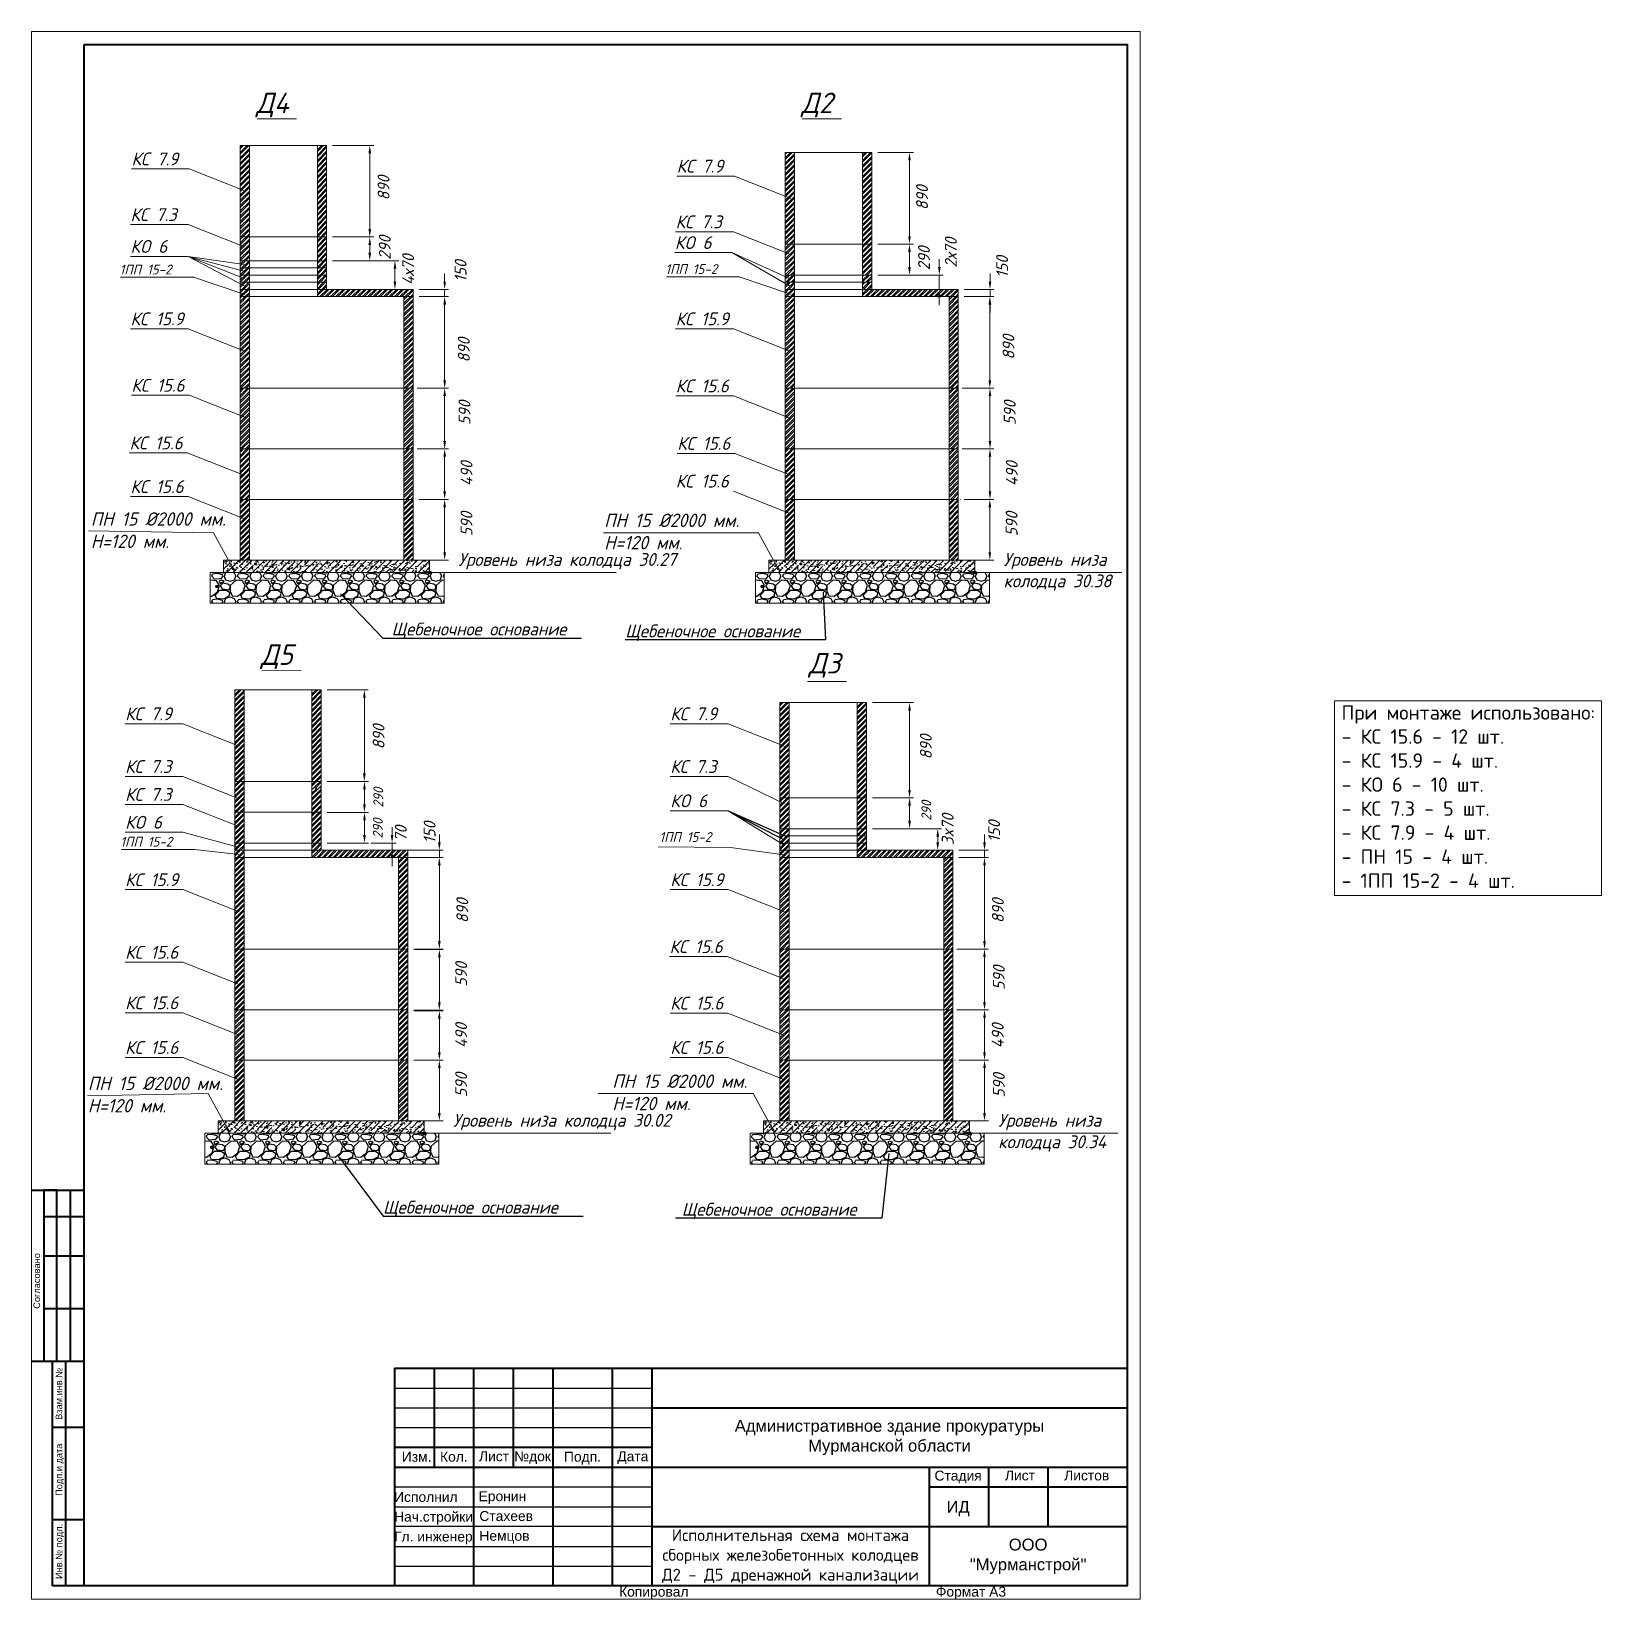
# Model space of a CAD drawing. Header units: millimetres. Extents: x 1064 to 180712, y 574 to 40185.
# Drawn here: x 141064 to 180712, y 574 to 40185 of the extents above; entities that cross this region are included whole.
import ezdxf

# ---------------------------------------------------------------- set-up
doc = ezdxf.new("R2010")
doc.units = ezdxf.units.MM
doc.layers.add('.', color=7, linetype='Continuous', lineweight=0, true_color=0xffffff)
for name, color, linetype, lineweight in [('00-рамка', 7, 'Continuous', 40), ('Канализация К1', 14, 'Continuous', 40), ('норма', 7, 'Continuous', 50), ('Размеры КР', 23, 'Continuous', 13), ('Тонко', 7, 'Continuous', 15)]:
    doc.layers.add(name, color=color, linetype=linetype, lineweight=lineweight)
doc.styles.add('2_5-Ариел', font='arial.ttf', dxfattribs={"height": 2.5})
doc.styles.add('3_0-Ариел', font='arial.ttf', dxfattribs={"height": 3})
doc.styles.add('GOST-2.304_Type-B_italic', font='GOST Common Italic.ttf')
doc.styles.add('GOST_B_PRYAMOY', font='isocpeur.ttf')
doc.styles.add('Line_GUGK', font='GOST Common.ttf')
doc.styles.add('Ариель-2_5', font='arial.ttf')
doc.styles.add('ГОСТ', font='GOST Common Italic.ttf', dxfattribs={"height": 300})
doc.styles.add('ГП-ариель', font='arial.ttf')
doc.linetypes.add('MYOTKOS', pattern='A,0.25,["|",Line_GUGK,S=0.5,R=0,X=0,Y=0.1],0.5,["|",Line_GUGK,S=0.9,R=0,X=0,Y=0.3],0.25', length=1)
doc.dimstyles.new('М 50', dxfattribs={"dimscale": 0, "dimtxt": 300, "dimasz": 200, "dimexe": 100, "dimexo": 150, "dimgap": 70, "dimtad": 1, "dimdec": 0, "dimlfac": 0.5, "dimdsep": 46, "dimtxsty": 'ГОСТ', "dimcen": 100, "dimdle": 150, "dimclrd": 256, "dimclre": 256, "dimclrt": 256, "dimazin": 3, "dimtfac": 1, "dimtdec": 0, "dimtmove": 1, "dimatfit": 3, "dimfxl": 100, "dimtolj": 1, "dimlwd": -1, "dimlwe": -1, "dimarcsym": 0})
pattern_1 = [(45, (-279468.76, -581631.07), (-67.351921, 67.351921), []), (45, (-279423.855, -581631.07), (-67.351921, 67.351921), [])]
pattern_2 = [(45, (-267289.36, -631709.12), (-67.351921, 67.351921), []), (45, (-267244.46, -631709.12), (-67.351921, 67.351921), [])]
pattern_3 = [(45, (-265703.28, -581631.07), (-67.351921, 67.351921), []), (45, (-265658.38, -581631.07), (-67.351921, 67.351921), [])]

msp = doc.modelspace()

# ---------------------------------------------------------------- texts
at = {"lineweight": 15, "style": 'GOST-2.304_Type-B_italic'}
for s, height, p in [('Д4', 520, (146739.5, 38119.5)), ('Д2', 520, (160505, 38119.5)), ('КС 7.9', 324.48, (143592.2, 36800.3)), ('КС 7.9', 324.48, (157357.7, 36618.8)), ('КС 7.3', 324.48, (143565.6, 35393.9)), ('КС 7.3', 324.48, (157331.1, 35212.5)), ('КO 6', 324.48, (143565.6, 34590.8)), ('КO 6', 324.48, (157311.2, 34687.5)), ('1ПП 15-2', 249.6, (143291.4, 34044.7)), ('1ПП 15-2', 249.6, (157071.7, 34055.7)), ('КС 15.9', 324.48, (143565.6, 32761.8)), ('КС 15.9', 324.48, (157331.1, 32761.8)), ('КС 15.6', 324.48, (143589.1, 31082.4)), ('КС 15.6', 324.48, (157333.6, 31067.2)), ('КС 15.6', 324.48, (143542.1, 29627.1)), ('КС 15.6', 324.48, (157370.9, 29614.7)), ('КС 15.6', 324.48, (157333.6, 28662.2)), ('КС 15.6', 324.48, (143565.6, 28523.8)), ('Д5', 520, (146858.1, 24184)), ('Д3', 520, (160691.6, 23966)), ('КС 7.9', 324.48, (143431.1, 22784.8)), ('КС 7.9', 324.48, (157196.5, 22785.3)), ('КС 7.3', 324.48, (143431.1, 21452.7)), ('КС 7.3', 324.48, (157196.5, 21453.2)), ('КС 7.3', 324.48, (143431.1, 20748.6)), ('КO 6', 324.48, (157196.5, 20588)), ('КO 6', 324.48, (143431.1, 20045.4)), ('1ПП 15-2', 249.6, (143308.8, 19590.2)), ('1ПП 15-2', 249.6, (156920.5, 19709.8)), ('КС 15.9', 324.48, (143431.1, 18595)), ('КС 15.9', 324.48, (157196.5, 18595)), ('КС 15.6', 324.48, (143431.1, 16760.5)), ('КС 15.6', 324.48, (157177.6, 16904.8)), ('КС 15.6', 324.48, (143431.1, 15485.6)), ('КС 15.6', 324.48, (157194.2, 15477)), ('КС 15.6', 324.48, (143431.1, 14357.1)), ('КС 15.6', 324.48, (157196.5, 14357.1))]:
    msp.add_text(s, height=height, dxfattribs=at).set_placement(p)
at = {"attachment_point": 1, "style": 'ГОСТ'}
for s, width, heights, insert, char_height in [('ПН 15 %%C2000 мм.\\PН=120 мм.', 4544.083, [1509.7], (142564.3, 28037), 338), ('ПН 15 %%C2000 мм.\\PН=120 мм.', 4544.083, [1509.7], (155526.6, 28003.5), 338), ('Щебеночное основание ', 5055.506, [0], (150158.3, 25251.5), 325), ('Щебеночное основание ', 5055.506, [0], (156058.6, 25202.5), 325), ('ПН 15 %%C2000 мм.\\PН=120 мм.', 4544.083, [1509.7], (142489.2, 13780.9), 338), ('ПН 15 %%C2000 мм.\\PН=120 мм.', 4544.083, [1509.7], (155731.2, 13836.8), 338), ('Щебеночное основание ', 5055.506, [0], (149942.1, 10648.4), 325), ('Щебеночное основание ', 5055.506, [0], (157485.1, 10595.1), 325)]:
    msp.add_mtext_dynamic_manual_height_columns(s, width=width, gutter_width=26, heights=heights, dxfattribs=dict(at, insert=insert, char_height=char_height))
at = {"color": 250, "char_height": 325, "attachment_point": 1, "style": 'ГОСТ'}
for s, insert in [('Уровень низа колодца 30.27 ', (151845.3, 27008.8)), ('Уровень низа \\Pколодца 30.38', (165610.8, 27008.8)), ('Уровень низа колодца 30.02 ', (151710.7, 12842)), ('Уровень низа \\Pколодца 30.34', (165476.2, 12842))]:
    msp.add_mtext_dynamic_manual_height_columns(s, width=5522.333, gutter_width=26, heights=[0], dxfattribs=dict(at, insert=insert))
at = {"layer": '00-рамка', "style": 'Ариель-2_5'}
for s, height, p in [('Согласовано', 166.667, (141282.7, 7919.8)), ('Взам.инв.№', 166.67, (141842.1, 5114.2)), ('Подп.и дата', 166.667, (141842.1, 3192.9)), ('Инв.№ подл.', 166.667, (141842.1, 1095.8))]:
    msp.add_text(s, height=height, rotation=90, dxfattribs=at).set_placement(p)
at = {"layer": '00-рамка', "style": '2_5-Ариел'}
for s, height, p in [('Изм.', 250, (150416.8, 4057.2)), ('Кол.', 250, (151382.3, 4057.1)), ('Лист', 250, (152366, 4068.4)), ('№док', 250, (153255.4, 4068.4)), ('Подп.', 250, (154511.6, 4058)), ('Дата', 250, (155857.4, 4068.4)), ('Стадия', 250, (163866.9, 3580.2)), ('Лист', 250, (165646.1, 3584.5)), ('Листов', 250, (167141.2, 3584.5)), ('Исполнил', 250, (150222.6, 3041.7)), ('Еронин', 250, (152355.8, 3060)), ('Нач.стройки', 250, (150222.1, 2541.7)), ('Стахеев', 250, (152375.1, 2560)), ('ИД', 300, (164170.2, 2767)), ('Гл. инженер', 250, (150222.1, 2041.7)), ('Немцов', 250, (152375.1, 2060)), ('Копировал', 250, (155902.9, 649)), ('Формат А3', 250, (163902.9, 649))]:
    msp.add_text(s, height=height, dxfattribs=at).set_placement(p)
at = {"layer": '00-рамка', "char_height": 300, "attachment_point": 5}
for s, insert, width, style in [('Административное здание прокуратуры\\PМурманской области', (162730.8, 4668), 12000, '3_0-Ариел'), ('\\pxqc;{\\fISOCPEUR|b0|i0|c204|p34;\\C7;Исполнительная схема монтажа сборных железобетонных колодцев Д\\fISOCPEUR|b0|i0|c0|p34;2 -\\fISOCPEUR|b0|i0|c204|p34; Д5 дренажной канализации}', (160230.8, 1662.6), 7000, 'ГП-ариель'), ('ООО\\P"Мурманстрой"', (166230.8, 1668), 5000, 'ГП-ариель')]:
    msp.add_mtext(s, dxfattribs=dict(at, insert=insert, width=width, style=style))
at = {"layer": 'Размеры КР', "color": 1, "lineweight": 13, "insert": (177802.9, 20856.4), "char_height": 364, "attachment_point": 5, "style": 'GOST_B_PRYAMOY'}
msp.add_mtext_dynamic_manual_height_columns('\\pxql;{\\C7;При монтаже использовано:\\P- КС 15.6 - 12 шт.\\P- КС 15.9 - 4 шт.\\P- КО 6 - 10 шт.\\P- КС 7.3 - 5 шт.\\P- КС 7.9 - 4 шт.\\P- ПН 15 - 4 шт.\\P- 1ПП 15-2 - 4 шт.}', width=7312.682, gutter_width=1950, heights=[5487.4], dxfattribs=at)

# ---------------------------------------------------------------- blocks, each defined once
blk = doc.blocks.new('*D90')
at = {"layer": 'Defpoints', "color": 0, "transparency": 16777216}
for p in [(150702, 28364), (151499, 28364), (150702, 26830)]:
    blk.add_point(p, dxfattribs=at)
at = {"layer": 'Размеры КР', "transparency": 16777216}
for p, q in [((150852, 28364), (151599, 28364)), ((151499, 27030), (151499, 28164)), ((150852, 26830), (151599, 26830))]:
    blk.add_line(p, q, dxfattribs=at)
for points in [[(151466, 28164), (151533, 28164), (151499, 28364)], [(151466, 27030), (151533, 27030), (151499, 26830)]]:
    blk.add_solid(points, dxfattribs=at)
at = {"layer": 'Размеры КР', "lineweight": 13, "transparency": 16777216, "insert": (152050, 27739), "char_height": 300, "attachment_point": 5, "rotation": 90, "style": 'ГОСТ'}
blk.add_mtext('\\A1;590', dxfattribs=at)
blk = doc.blocks.new('*D91')
at = {"layer": 'Defpoints', "color": 0, "transparency": 16777216}
for p in [(150702, 33486), (151499, 33486), (150702, 31172)]:
    blk.add_point(p, dxfattribs=at)
at = {"layer": 'Размеры КР', "transparency": 16777216}
for p, q in [((150852, 33486), (151599, 33486)), ((151499, 31372), (151499, 33286)), ((150852, 31172), (151599, 31172))]:
    blk.add_line(p, q, dxfattribs=at)
for points in [[(151466, 33286), (151533, 33286), (151499, 33486)], [(151466, 31372), (151533, 31372), (151499, 31172)]]:
    blk.add_solid(points, dxfattribs=at)
at = {"layer": 'Размеры КР', "lineweight": 13, "transparency": 16777216, "insert": (151983, 32134), "char_height": 300, "attachment_point": 5, "rotation": 90, "style": 'ГОСТ'}
blk.add_mtext('\\A1;890', dxfattribs=at)
blk = doc.blocks.new('*D92')
at = {"layer": 'Defpoints', "color": 0, "transparency": 16777216}
for p in [(150568, 14198), (151365, 14198), (150568, 12664)]:
    blk.add_point(p, dxfattribs=at)
at = {"layer": 'Размеры КР', "transparency": 16777216}
for p, q in [((150718, 14198), (151465, 14198)), ((151365, 12864), (151365, 13998)), ((150718, 12664), (151465, 12664))]:
    blk.add_line(p, q, dxfattribs=at)
for points in [[(151331, 13998), (151398, 13998), (151365, 14198)], [(151331, 12864), (151398, 12864), (151365, 12664)]]:
    blk.add_solid(points, dxfattribs=at)
at = {"layer": 'Размеры КР', "lineweight": 13, "transparency": 16777216, "insert": (151915, 13572), "char_height": 300, "attachment_point": 5, "rotation": 90, "style": 'ГОСТ'}
blk.add_mtext('\\A1;590', dxfattribs=at)
blk = doc.blocks.new('*D93')
at = {"layer": 'Defpoints', "color": 0, "transparency": 16777216}
for p in [(150568, 19320), (151365, 19320), (150568, 17006)]:
    blk.add_point(p, dxfattribs=at)
at = {"layer": 'Размеры КР', "transparency": 16777216}
for p, q in [((150718, 19320), (151465, 19320)), ((151365, 17206), (151365, 19120)), ((150718, 17006), (151465, 17006))]:
    blk.add_line(p, q, dxfattribs=at)
for points in [[(151331, 19120), (151398, 19120), (151365, 19320)], [(151331, 17206), (151398, 17206), (151365, 17006)]]:
    blk.add_solid(points, dxfattribs=at)
at = {"layer": 'Размеры КР', "lineweight": 13, "transparency": 16777216, "insert": (151944, 17974), "char_height": 300, "attachment_point": 5, "rotation": 90, "style": 'ГОСТ'}
blk.add_mtext('\\A1;890', dxfattribs=at)
blk = doc.blocks.new('*D94')
at = {"layer": 'Defpoints', "color": 0, "transparency": 16777216}
for p in [(148518, 34393), (150244, 34393), (148519, 33667)]:
    blk.add_point(p, dxfattribs=at)
at = {"layer": 'Размеры КР', "transparency": 16777216}
for p, q in [((148668, 34393), (150344, 34393)), ((150244, 33867), (150244, 34193)), ((148669, 33667), (150344, 33667))]:
    blk.add_line(p, q, dxfattribs=at)
for points in [[(150210, 34193), (150277, 34193), (150244, 34393)], [(150210, 33867), (150277, 33867), (150244, 33667)]]:
    blk.add_solid(points, dxfattribs=at)
at = {"layer": 'Размеры КР', "lineweight": 13, "transparency": 16777216, "insert": (150578, 34167), "char_height": 300, "attachment_point": 5, "rotation": 90, "style": 'ГОСТ'}
blk.add_mtext('\\A1;4х70', dxfattribs=at)
blk = doc.blocks.new('*D95')
at = {"layer": 'Defpoints', "color": 0, "transparency": 16777216}
for p in [(148518, 34992), (149608, 34992), (148518, 34393)]:
    blk.add_point(p, dxfattribs=at)
at = {"layer": 'Размеры КР', "transparency": 16777216}
for p, q in [((148668, 34992), (149708, 34992)), ((149608, 34593), (149608, 34792)), ((148668, 34393), (149708, 34393))]:
    blk.add_line(p, q, dxfattribs=at)
for points in [[(149574, 34792), (149641, 34792), (149608, 34992)], [(149574, 34593), (149641, 34593), (149608, 34393)]]:
    blk.add_solid(points, dxfattribs=at)
at = {"layer": 'Размеры КР', "lineweight": 13, "transparency": 16777216, "insert": (149986, 34720), "char_height": 300, "attachment_point": 5, "rotation": 90, "style": 'ГОСТ'}
blk.add_mtext('\\A1;290', dxfattribs=at)
blk = doc.blocks.new('*D96')
at = {"layer": 'Defpoints', "color": 0, "transparency": 16777216}
for p in [(148518, 37306), (149608, 37306), (148518, 34992)]:
    blk.add_point(p, dxfattribs=at)
at = {"layer": 'Размеры КР', "transparency": 16777216}
for p, q in [((148668, 37306), (149708, 37306)), ((149608, 35192), (149608, 37106)), ((148668, 34992), (149708, 34992))]:
    blk.add_line(p, q, dxfattribs=at)
for points in [[(149574, 37106), (149641, 37106), (149608, 37306)], [(149574, 35192), (149641, 35192), (149608, 34992)]]:
    blk.add_solid(points, dxfattribs=at)
at = {"layer": 'Размеры КР', "lineweight": 13, "transparency": 16777216, "insert": (149957, 36227), "char_height": 300, "attachment_point": 5, "rotation": 90, "style": 'ГОСТ'}
blk.add_mtext('\\A1;890', dxfattribs=at)
blk = doc.blocks.new('*D97')
at = {"layer": 'Defpoints', "color": 0, "transparency": 16777216}
for p in [(148384, 19501), (151365, 19501), (148384, 19320)]:
    blk.add_point(p, dxfattribs=at)
at = {"layer": 'Размеры КР', "transparency": 16777216}
for p, q in [((151365, 19701), (151365, 19901)), ((148534, 19501), (151465, 19501)), ((151365, 19320), (151365, 19501)), ((148534, 19320), (151465, 19320)), ((151365, 19120), (151365, 18920))]:
    blk.add_line(p, q, dxfattribs=at)
for points in [[(151331, 19701), (151398, 19701), (151365, 19501)], [(151331, 19120), (151398, 19120), (151365, 19320)]]:
    blk.add_solid(points, dxfattribs=at)
at = {"layer": 'Размеры КР', "lineweight": 13, "transparency": 16777216, "insert": (151119, 19948), "char_height": 300, "attachment_point": 5, "rotation": 90, "style": 'ГОСТ'}
blk.add_mtext('\\A1;150', dxfattribs=at)
blk = doc.blocks.new('*D98')
at = {"layer": 'Defpoints', "color": 0, "transparency": 16777216}
for p in [(148382, 20458), (149475, 20458), (148384, 19683)]:
    blk.add_point(p, dxfattribs=at)
at = {"layer": 'Размеры КР', "transparency": 16777216}
for p, q in [((148532, 20458), (149575, 20458)), ((149475, 19883), (149475, 20258)), ((148534, 19683), (149575, 19683))]:
    blk.add_line(p, q, dxfattribs=at)
for points in [[(149441, 20258), (149508, 20258), (149475, 20458)], [(149441, 19883), (149508, 19883), (149475, 19683)]]:
    blk.add_solid(points, dxfattribs=at)
at = {"layer": 'Размеры КР', "lineweight": 13, "transparency": 16777216, "insert": (149810, 20051), "char_height": 300, "attachment_point": 5, "rotation": 90, "style": 'ГОСТ'}
blk.add_mtext('\\A1;{\\H0.83333x;290}', dxfattribs=at)
blk = doc.blocks.new('*D99')
at = {"layer": 'Defpoints', "color": 0, "transparency": 16777216}
for p in [(148384, 21242), (149473, 21242), (148382, 20458)]:
    blk.add_point(p, dxfattribs=at)
at = {"layer": 'Размеры КР', "transparency": 16777216}
for p, q in [((148534, 21242), (149573, 21242)), ((149473, 20658), (149473, 21042)), ((148532, 20458), (149573, 20458))]:
    blk.add_line(p, q, dxfattribs=at)
for points in [[(149440, 21042), (149506, 21042), (149473, 21242)], [(149440, 20658), (149506, 20658), (149473, 20458)]]:
    blk.add_solid(points, dxfattribs=at)
at = {"layer": 'Размеры КР', "lineweight": 13, "transparency": 16777216, "insert": (149823, 20831), "char_height": 300, "attachment_point": 5, "rotation": 90, "style": 'ГОСТ'}
blk.add_mtext('\\A1;{\\H0.83333x;290}', dxfattribs=at)
blk = doc.blocks.new('*D100')
at = {"layer": 'Defpoints', "color": 0, "transparency": 16777216}
for p in [(148384, 23556), (149471, 23556), (148384, 21242)]:
    blk.add_point(p, dxfattribs=at)
at = {"layer": 'Размеры КР', "transparency": 16777216}
for p, q in [((148534, 23556), (149571, 23556)), ((149471, 21442), (149471, 23356)), ((148534, 21242), (149571, 21242))]:
    blk.add_line(p, q, dxfattribs=at)
for points in [[(149438, 23356), (149505, 23356), (149471, 23556)], [(149438, 21442), (149505, 21442), (149471, 21242)]]:
    blk.add_solid(points, dxfattribs=at)
at = {"layer": 'Размеры КР', "lineweight": 13, "transparency": 16777216, "insert": (149831, 22365), "char_height": 300, "attachment_point": 5, "rotation": 90, "style": 'ГОСТ'}
blk.add_mtext('\\A1;890', dxfattribs=at)
blk = doc.blocks.new('*D132')
at = {"layer": 'Defpoints', "color": 0, "transparency": 16777216}
for p in [(164468, 28364), (165265, 28364), (164468, 26830)]:
    blk.add_point(p, dxfattribs=at)
at = {"layer": 'Размеры КР', "transparency": 16777216}
for p, q in [((164618, 28364), (165365, 28364)), ((165265, 27030), (165265, 28164)), ((164618, 26830), (165365, 26830))]:
    blk.add_line(p, q, dxfattribs=at)
for points in [[(165231, 28164), (165298, 28164), (165265, 28364)], [(165231, 27030), (165298, 27030), (165265, 26830)]]:
    blk.add_solid(points, dxfattribs=at)
at = {"layer": 'Размеры КР', "lineweight": 13, "transparency": 16777216, "insert": (165815, 27739), "char_height": 300, "attachment_point": 5, "rotation": 90, "style": 'ГОСТ'}
blk.add_mtext('\\A1;590', dxfattribs=at)
blk = doc.blocks.new('*D133')
at = {"layer": 'Defpoints', "color": 0, "transparency": 16777216}
for p in [(164468, 33486), (165265, 33486), (164468, 31172)]:
    blk.add_point(p, dxfattribs=at)
at = {"layer": 'Размеры КР', "transparency": 16777216}
for p, q in [((164618, 33486), (165365, 33486)), ((165265, 31372), (165265, 33286)), ((164618, 31172), (165365, 31172))]:
    blk.add_line(p, q, dxfattribs=at)
for points in [[(165231, 33286), (165298, 33286), (165265, 33486)], [(165231, 31372), (165298, 31372), (165265, 31172)]]:
    blk.add_solid(points, dxfattribs=at)
at = {"layer": 'Размеры КР', "lineweight": 13, "transparency": 16777216, "insert": (165736, 32208), "char_height": 300, "attachment_point": 5, "rotation": 90, "style": 'ГОСТ'}
blk.add_mtext('\\A1;890', dxfattribs=at)
blk = doc.blocks.new('*D134')
at = {"layer": 'Defpoints', "color": 0, "transparency": 16777216}
for p in [(164333, 14198), (165130, 14198), (164333, 12664)]:
    blk.add_point(p, dxfattribs=at)
at = {"layer": 'Размеры КР', "transparency": 16777216}
for p, q in [((164483, 14198), (165230, 14198)), ((165130, 12864), (165130, 13998)), ((164483, 12664), (165230, 12664))]:
    blk.add_line(p, q, dxfattribs=at)
for points in [[(165097, 13998), (165164, 13998), (165130, 14198)], [(165097, 12864), (165164, 12864), (165130, 12664)]]:
    blk.add_solid(points, dxfattribs=at)
at = {"layer": 'Размеры КР', "lineweight": 13, "transparency": 16777216, "insert": (165493, 13562), "char_height": 300, "attachment_point": 5, "rotation": 90, "style": 'ГОСТ'}
blk.add_mtext('\\A1;590', dxfattribs=at)
blk = doc.blocks.new('*D135')
at = {"layer": 'Defpoints', "color": 0, "transparency": 16777216}
for p in [(164333, 19320), (165130, 19320), (164333, 17006)]:
    blk.add_point(p, dxfattribs=at)
at = {"layer": 'Размеры КР', "transparency": 16777216}
for p, q in [((164483, 19320), (165230, 19320)), ((165130, 17206), (165130, 19120)), ((164483, 17006), (165230, 17006))]:
    blk.add_line(p, q, dxfattribs=at)
for points in [[(165097, 19120), (165164, 19120), (165130, 19320)], [(165097, 17206), (165164, 17206), (165130, 17006)]]:
    blk.add_solid(points, dxfattribs=at)
at = {"layer": 'Размеры КР', "lineweight": 13, "transparency": 16777216, "insert": (165468, 17973), "char_height": 300, "attachment_point": 5, "rotation": 90, "style": 'ГОСТ'}
blk.add_mtext('\\A1;890', dxfattribs=at)
blk = doc.blocks.new('*D136')
at = {"layer": 'Defpoints', "color": 0, "transparency": 16777216}
for p in [(162284, 34031), (163989, 34031), (162284, 33667)]:
    blk.add_point(p, dxfattribs=at)
at = {"layer": 'Размеры КР', "transparency": 16777216}
for p, q in [((163989, 34231), (163989, 34431)), ((162434, 34031), (164089, 34031)), ((163989, 33667), (163989, 34031)), ((162434, 33667), (164089, 33667)), ((163989, 33467), (163989, 33267))]:
    blk.add_line(p, q, dxfattribs=at)
for points in [[(163956, 34231), (164022, 34231), (163989, 34031)], [(163956, 33467), (164022, 33467), (163989, 33667)]]:
    blk.add_solid(points, dxfattribs=at)
at = {"layer": 'Размеры КР', "lineweight": 13, "transparency": 16777216, "insert": (164280, 34596), "char_height": 300, "attachment_point": 5, "rotation": 90, "style": 'ГОСТ'}
blk.add_mtext('\\A1;2х70', dxfattribs=at)
blk = doc.blocks.new('*D137')
at = {"layer": 'Defpoints', "color": 0, "transparency": 16777216}
for p in [(162284, 34811), (163236, 34811), (162284, 34031)]:
    blk.add_point(p, dxfattribs=at)
at = {"layer": 'Размеры КР', "transparency": 16777216}
for p, q in [((162434, 34811), (163336, 34811)), ((163236, 34231), (163236, 34611)), ((162434, 34031), (163336, 34031))]:
    blk.add_line(p, q, dxfattribs=at)
for points in [[(163202, 34611), (163269, 34611), (163236, 34811)], [(163202, 34231), (163269, 34231), (163236, 34031)]]:
    blk.add_solid(points, dxfattribs=at)
at = {"layer": 'Размеры КР', "lineweight": 13, "transparency": 16777216, "insert": (163601, 34451), "char_height": 300, "attachment_point": 5, "rotation": 90, "style": 'ГОСТ'}
blk.add_mtext('\\A1;290', dxfattribs=at)
blk = doc.blocks.new('*D138')
at = {"layer": 'Defpoints', "color": 0, "transparency": 16777216}
for p in [(162284, 37125), (163236, 37125), (162284, 34811)]:
    blk.add_point(p, dxfattribs=at)
at = {"layer": 'Размеры КР', "transparency": 16777216}
for p, q in [((162434, 37125), (163336, 37125)), ((163236, 35011), (163236, 36925)), ((162434, 34811), (163336, 34811))]:
    blk.add_line(p, q, dxfattribs=at)
for points in [[(163202, 36925), (163269, 36925), (163236, 37125)], [(163202, 35011), (163269, 35011), (163236, 34811)]]:
    blk.add_solid(points, dxfattribs=at)
at = {"layer": 'Размеры КР', "lineweight": 13, "transparency": 16777216, "insert": (163553, 35983), "char_height": 300, "attachment_point": 5, "rotation": 90, "style": 'ГОСТ'}
blk.add_mtext('\\A1;890', dxfattribs=at)
blk = doc.blocks.new('*D139')
at = {"layer": 'Defpoints', "color": 0, "transparency": 16777216}
for p in [(162149, 20046), (163948, 20046), (162149, 19501)]:
    blk.add_point(p, dxfattribs=at)
at = {"layer": 'Размеры КР', "transparency": 16777216}
for p, q in [((162299, 20046), (164048, 20046)), ((163948, 19701), (163948, 19846)), ((162299, 19501), (164048, 19501))]:
    blk.add_line(p, q, dxfattribs=at)
for points in [[(163915, 19846), (163982, 19846), (163948, 20046)], [(163915, 19701), (163982, 19701), (163948, 19501)]]:
    blk.add_solid(points, dxfattribs=at)
at = {"layer": 'Размеры КР', "lineweight": 13, "transparency": 16777216, "insert": (164201, 20023), "char_height": 300, "attachment_point": 5, "rotation": 90, "style": 'ГОСТ'}
blk.add_mtext('\\A1;3x70', dxfattribs=at)
blk = doc.blocks.new('*D140')
at = {"layer": 'Defpoints', "color": 0, "transparency": 16777216}
for p in [(162149, 20826), (163239, 20826), (162149, 20046)]:
    blk.add_point(p, dxfattribs=at)
at = {"layer": 'Размеры КР', "transparency": 16777216}
for p, q in [((162299, 20826), (163339, 20826)), ((163239, 20246), (163239, 20626)), ((162299, 20046), (163339, 20046))]:
    blk.add_line(p, q, dxfattribs=at)
for points in [[(163205, 20626), (163272, 20626), (163239, 20826)], [(163205, 20246), (163272, 20246), (163239, 20046)]]:
    blk.add_solid(points, dxfattribs=at)
at = {"layer": 'Размеры КР', "lineweight": 13, "transparency": 16777216, "insert": (163661, 20501), "char_height": 300, "attachment_point": 5, "rotation": 90, "style": 'ГОСТ'}
blk.add_mtext('\\A1;{\\H0.83333x;290}', dxfattribs=at)
blk = doc.blocks.new('*D141')
at = {"layer": 'Defpoints', "color": 0, "transparency": 16777216}
for p in [(162149, 23230), (163237, 23230), (162149, 20826)]:
    blk.add_point(p, dxfattribs=at)
at = {"layer": 'Размеры КР', "transparency": 16777216}
for p, q in [((162299, 23230), (163337, 23230)), ((163237, 21026), (163237, 23030)), ((162299, 20826), (163337, 20826))]:
    blk.add_line(p, q, dxfattribs=at)
for points in [[(163204, 23030), (163270, 23030), (163237, 23230)], [(163204, 21026), (163270, 21026), (163237, 20826)]]:
    blk.add_solid(points, dxfattribs=at)
at = {"layer": 'Размеры КР', "lineweight": 13, "transparency": 16777216, "insert": (163649, 22109), "char_height": 300, "attachment_point": 5, "rotation": 90, "style": 'ГОСТ'}
blk.add_mtext('\\A1;890', dxfattribs=at)
blk = doc.blocks.new('*D142')
at = {"layer": 'Defpoints', "color": 0, "transparency": 16777216}
for p in [(150568, 16993), (151365, 16993), (150568, 15459)]:
    blk.add_point(p, dxfattribs=at)
at = {"layer": 'Размеры КР', "transparency": 16777216}
for p, q in [((150718, 16993), (151465, 16993)), ((151365, 15659), (151365, 16793)), ((150718, 15459), (151465, 15459))]:
    blk.add_line(p, q, dxfattribs=at)
for points in [[(151331, 16793), (151398, 16793), (151365, 16993)], [(151331, 15659), (151398, 15659), (151365, 15459)]]:
    blk.add_solid(points, dxfattribs=at)
at = {"layer": 'Размеры КР', "lineweight": 13, "transparency": 16777216, "insert": (151915, 16367), "char_height": 300, "attachment_point": 5, "rotation": 90, "style": 'ГОСТ'}
blk.add_mtext('\\A1;590', dxfattribs=at)
blk = doc.blocks.new('*D143')
at = {"layer": 'Defpoints', "color": 0, "transparency": 16777216}
for p in [(150568, 15446), (151365, 15446), (150568, 14198)]:
    blk.add_point(p, dxfattribs=at)
at = {"layer": 'Размеры КР', "transparency": 16777216}
for p, q in [((150718, 15446), (151465, 15446)), ((151365, 14398), (151365, 15246)), ((150718, 14198), (151465, 14198))]:
    blk.add_line(p, q, dxfattribs=at)
for points in [[(151331, 15246), (151398, 15246), (151365, 15446)], [(151331, 14398), (151398, 14398), (151365, 14198)]]:
    blk.add_solid(points, dxfattribs=at)
at = {"layer": 'Размеры КР', "lineweight": 13, "transparency": 16777216, "insert": (151915, 14821), "char_height": 300, "attachment_point": 5, "rotation": 90, "style": 'ГОСТ'}
blk.add_mtext('\\A1;490', dxfattribs=at)
blk = doc.blocks.new('*D144')
at = {"layer": 'Defpoints', "color": 0, "transparency": 16777216}
for p in [(150651, 31173), (151499, 31173), (150651, 29639)]:
    blk.add_point(p, dxfattribs=at)
at = {"layer": 'Размеры КР', "transparency": 16777216}
for p, q in [((150801, 31173), (151599, 31173)), ((151499, 29839), (151499, 30973)), ((150801, 29639), (151599, 29639))]:
    blk.add_line(p, q, dxfattribs=at)
for points in [[(151466, 30973), (151533, 30973), (151499, 31173)], [(151466, 29839), (151533, 29839), (151499, 29639)]]:
    blk.add_solid(points, dxfattribs=at)
at = {"layer": 'Размеры КР', "lineweight": 13, "transparency": 16777216, "insert": (151999, 30548), "char_height": 300, "attachment_point": 5, "rotation": 90, "style": 'ГОСТ'}
blk.add_mtext('\\A1;590', dxfattribs=at)
blk = doc.blocks.new('*D145')
at = {"layer": 'Defpoints', "color": 0, "transparency": 16777216}
for p in [(150702, 29639), (151499, 29639), (150702, 28364)]:
    blk.add_point(p, dxfattribs=at)
at = {"layer": 'Размеры КР', "transparency": 16777216}
for p, q in [((150852, 29639), (151599, 29639)), ((151499, 28564), (151499, 29439)), ((150852, 28364), (151599, 28364))]:
    blk.add_line(p, q, dxfattribs=at)
for points in [[(151466, 29439), (151533, 29439), (151499, 29639)], [(151466, 28564), (151533, 28564), (151499, 28364)]]:
    blk.add_solid(points, dxfattribs=at)
at = {"layer": 'Размеры КР', "lineweight": 13, "transparency": 16777216, "insert": (152050, 29014), "char_height": 300, "attachment_point": 5, "rotation": 90, "style": 'ГОСТ'}
blk.add_mtext('\\A1;490', dxfattribs=at)
blk = doc.blocks.new('*D146')
at = {"layer": 'Defpoints', "color": 0, "transparency": 16777216}
for p in [(164420, 31173), (165268, 31173), (164420, 29639)]:
    blk.add_point(p, dxfattribs=at)
at = {"layer": 'Размеры КР', "transparency": 16777216}
for p, q in [((164570, 31173), (165368, 31173)), ((165268, 29839), (165268, 30973)), ((164570, 29639), (165368, 29639))]:
    blk.add_line(p, q, dxfattribs=at)
for points in [[(165235, 30973), (165301, 30973), (165268, 31173)], [(165235, 29839), (165301, 29839), (165268, 29639)]]:
    blk.add_solid(points, dxfattribs=at)
at = {"layer": 'Размеры КР', "lineweight": 13, "transparency": 16777216, "insert": (165767, 30548), "char_height": 300, "attachment_point": 5, "rotation": 90, "style": 'ГОСТ'}
blk.add_mtext('\\A1;590', dxfattribs=at)
blk = doc.blocks.new('*D147')
at = {"layer": 'Defpoints', "color": 0, "transparency": 16777216}
for p in [(164471, 29639), (165268, 29639), (164471, 28364)]:
    blk.add_point(p, dxfattribs=at)
at = {"layer": 'Размеры КР', "transparency": 16777216}
for p, q in [((164621, 29639), (165368, 29639)), ((165268, 28564), (165268, 29439)), ((164621, 28364), (165368, 28364))]:
    blk.add_line(p, q, dxfattribs=at)
for points in [[(165235, 29439), (165301, 29439), (165268, 29639)], [(165235, 28564), (165301, 28564), (165268, 28364)]]:
    blk.add_solid(points, dxfattribs=at)
at = {"layer": 'Размеры КР', "lineweight": 13, "transparency": 16777216, "insert": (165818, 29014), "char_height": 300, "attachment_point": 5, "rotation": 90, "style": 'ГОСТ'}
blk.add_mtext('\\A1;490', dxfattribs=at)
blk = doc.blocks.new('*D148')
at = {"layer": 'Defpoints', "color": 0, "transparency": 16777216}
for p in [(164281, 17006), (165129, 17006), (164281, 15472)]:
    blk.add_point(p, dxfattribs=at)
at = {"layer": 'Размеры КР', "transparency": 16777216}
for p, q in [((164431, 17006), (165229, 17006)), ((165129, 15672), (165129, 16806)), ((164431, 15472), (165229, 15472))]:
    blk.add_line(p, q, dxfattribs=at)
for points in [[(165096, 16806), (165162, 16806), (165129, 17006)], [(165096, 15672), (165162, 15672), (165129, 15472)]]:
    blk.add_solid(points, dxfattribs=at)
at = {"layer": 'Размеры КР', "lineweight": 13, "transparency": 16777216, "insert": (165493, 16277), "char_height": 300, "attachment_point": 5, "rotation": 90, "style": 'ГОСТ'}
blk.add_mtext('\\A1;590', dxfattribs=at)
blk = doc.blocks.new('*D149')
at = {"layer": 'Defpoints', "color": 0, "transparency": 16777216}
for p in [(164333, 15472), (165130, 15472), (164333, 14198)]:
    blk.add_point(p, dxfattribs=at)
at = {"layer": 'Размеры КР', "transparency": 16777216}
for p, q in [((164483, 15472), (165230, 15472)), ((165130, 14398), (165130, 15272)), ((164483, 14198), (165230, 14198))]:
    blk.add_line(p, q, dxfattribs=at)
for points in [[(165097, 15272), (165164, 15272), (165130, 15472)], [(165097, 14398), (165164, 14398), (165130, 14198)]]:
    blk.add_solid(points, dxfattribs=at)
at = {"layer": 'Размеры КР', "lineweight": 13, "transparency": 16777216, "insert": (165463, 14814), "char_height": 300, "attachment_point": 5, "rotation": 90, "style": 'ГОСТ'}
blk.add_mtext('\\A1;490', dxfattribs=at)
blk = doc.blocks.new('*D150')
at = {"layer": 'Defpoints', "color": 0, "linetype": 'MYOTKOS', "transparency": 16777216}
for p in [(148384, 19502), (149482, 19683), (150171, 19683)]:
    blk.add_point(p, dxfattribs=at)
at = {"layer": 'Размеры КР', "transparency": 16777216}
for p, q in [((150171, 19883), (150171, 20083)), ((148534, 19502), (150271, 19502)), ((149632, 19683), (150271, 19683)), ((150171, 19502), (150171, 19683)), ((150171, 19302), (150171, 19102))]:
    blk.add_line(p, q, dxfattribs=at)
at = {"layer": 'Размеры КР', "linetype": 'MYOTKOS', "transparency": 16777216}
for points in [[(150137, 19883), (150204, 19883), (150171, 19683)], [(150137, 19302), (150204, 19302), (150171, 19502)]]:
    blk.add_solid(points, dxfattribs=at)
at = {"layer": 'Размеры КР', "linetype": 'MYOTKOS', "transparency": 16777216, "insert": (150393, 19920), "char_height": 300, "attachment_point": 5, "rotation": 90, "style": 'ГОСТ'}
blk.add_mtext('\\A1;70', dxfattribs=at)
blk = doc.blocks.new('*D151')
at = {"layer": 'Defpoints', "color": 0, "transparency": 16777216}
for p in [(164333, 19501), (165130, 19501), (164333, 19320)]:
    blk.add_point(p, dxfattribs=at)
at = {"layer": 'Размеры КР', "transparency": 16777216}
for p, q in [((165130, 19701), (165130, 19901)), ((164483, 19501), (165230, 19501)), ((165130, 19320), (165130, 19501)), ((164483, 19320), (165230, 19320)), ((165130, 19120), (165130, 18920))]:
    blk.add_line(p, q, dxfattribs=at)
for points in [[(165097, 19701), (165164, 19701), (165130, 19501)], [(165097, 19120), (165164, 19120), (165130, 19320)]]:
    blk.add_solid(points, dxfattribs=at)
at = {"layer": 'Размеры КР', "lineweight": 13, "transparency": 16777216, "insert": (165374, 19978), "char_height": 300, "attachment_point": 5, "rotation": 90, "style": 'ГОСТ'}
blk.add_mtext('\\A1;150', dxfattribs=at)
blk = doc.blocks.new('*D152')
at = {"layer": 'Defpoints', "color": 0, "transparency": 16777216}
for p in [(150702, 33667), (150702, 33486), (151499, 33667)]:
    blk.add_point(p, dxfattribs=at)
at = {"layer": 'Размеры КР', "transparency": 16777216}
for p, q in [((151499, 33867), (151499, 34067)), ((150852, 33667), (151599, 33667)), ((150852, 33486), (151599, 33486)), ((151499, 33486), (151499, 33667)), ((151499, 33286), (151499, 33086))]:
    blk.add_line(p, q, dxfattribs=at)
for points in [[(151466, 33867), (151533, 33867), (151499, 33667)], [(151466, 33286), (151533, 33286), (151499, 33486)]]:
    blk.add_solid(points, dxfattribs=at)
at = {"layer": 'Размеры КР', "lineweight": 13, "transparency": 16777216, "insert": (151902, 34129), "char_height": 300, "attachment_point": 5, "rotation": 90, "style": 'ГОСТ'}
blk.add_mtext('\\A1;150', dxfattribs=at)
blk = doc.blocks.new('*D153')
at = {"layer": 'Defpoints', "color": 0, "transparency": 16777216}
for p in [(164468, 33667), (164468, 33486), (165269, 33667)]:
    blk.add_point(p, dxfattribs=at)
at = {"layer": 'Размеры КР', "transparency": 16777216}
for p, q in [((165269, 33867), (165269, 34067)), ((164618, 33667), (165369, 33667)), ((164618, 33486), (165369, 33486)), ((165269, 33486), (165269, 33667)), ((165269, 33286), (165269, 33086))]:
    blk.add_line(p, q, dxfattribs=at)
for points in [[(165236, 33867), (165302, 33867), (165269, 33667)], [(165236, 33286), (165302, 33286), (165269, 33486)]]:
    blk.add_solid(points, dxfattribs=at)
at = {"layer": 'Размеры КР', "lineweight": 13, "transparency": 16777216, "insert": (165576, 34236), "char_height": 300, "attachment_point": 5, "rotation": 90, "style": 'ГОСТ'}
blk.add_mtext('\\A1;150', dxfattribs=at)

# ---------------------------------------------------------------- dimensions: what is measured, and where the dimension line sits
at = {"layer": 'Размеры КР', "color": 1, "lineweight": 13}
for base, p1, p2, text, picture, middle in [((149607.8, 37306.2), (148518.5, 34992.2), (148518.5, 37306.2), '890', '*D96', (149957.4, 36226.6)), ((163235.6, 37124.7), (162283.9, 34810.7), (162283.9, 37124.7), '890', '*D138', (163553, 35983.5)), ((149607.8, 34992.2), (148518.5, 34393.2), (148518.5, 34992.2), '290', '*D95', (149986, 34720.4)), ((163988.9, 34030.7), (162283.9, 33667.2), (162283.9, 34030.7), '2х70', '*D136', (164279.5, 34596.1)), ((150243.6, 34393.2), (148518.5, 33667.2), (148518.5, 34393.2), '4х70', '*D94', (150577.5, 34167.5)), ((163235.6, 34810.7), (162283.9, 34030.7), (162283.9, 34810.7), '290', '*D137', (163601.4, 34450.9)), ((165269, 33667.2), (164467.9, 33486.2), (164467.9, 33667.2), '150', '*D153', (165576.2, 34235.8)), ((151499.3, 33667.2), (150702.5, 33486.2), (150702.5, 33667.2), '150', '*D152', (151901.5, 34128.5)), ((151499.3, 33486.2), (150702.5, 31172.2), (150702.5, 33486.2), '890', '*D91', (151983.4, 32134.4)), ((165264.8, 33486.2), (164467.9, 31172.2), (164467.9, 33486.2), '890', '*D133', (165736, 32207.7)), ((151499.5, 31173.2), (150651.2, 29639.2), (150651.2, 31173.2), '590', '*D144', (151998.7, 30547.7)), ((165268, 31173.2), (164419.7, 29639.2), (164419.7, 31173.2), '590', '*D146', (165767.2, 30547.7)), ((151499.3, 29639.2), (150702.5, 28364.2), (150702.5, 29639.2), '490', '*D145', (152049.9, 29013.7)), ((165267.8, 29639.2), (164470.9, 28364.2), (164470.9, 29639.2), '490', '*D147', (165818.4, 29013.7)), ((151499.3, 28364.2), (150702.5, 26830.2), (150702.5, 28364.2), '590', '*D90', (152049.9, 27738.8)), ((165264.8, 28364.2), (164467.9, 26830.2), (164467.9, 28364.2), '590', '*D132', (165815.4, 27738.8)), ((149471.5, 23556), (148383.9, 21242), (148383.9, 23556), '890', '*D100', (149830.6, 22365)), ((163237, 23229.7), (162149.4, 20825.7), (162149.4, 23229.7), '890', '*D141', (163649.3, 22109.5)), ((149473.1, 21242), (148382, 20457.8), (148383.9, 21242), '{\\H0.83333x;290}', '*D99', (149823.1, 20830.7)), ((163238.6, 20825.7), (162149.5, 20045.7), (162149.4, 20825.7), '{\\H0.83333x;290}', '*D140', (163661.2, 20500.7)), ((149474.7, 20457.8), (148383.8, 19682.5), (148382, 20457.8), '{\\H0.83333x;290}', '*D98', (149810, 20050.8)), ((151364.8, 19500.5), (148383.9, 19320), (148384, 19500.5), '150', '*D97', (151119, 19947.7)), ((163948.2, 20045.7), (162149.5, 19501), (162149.5, 20045.7), '3x70', '*D139', (164201.4, 20023.3)), ((165130.3, 19501), (164333.5, 19319.5), (164333.5, 19501), '150', '*D151', (165373.5, 19978.2)), ((151364.8, 19319.5), (150567.9, 17005.5), (150567.9, 19319.5), '890', '*D93', (151944.4, 17974.1)), ((165130.3, 19319.5), (164333.4, 17005.5), (164333.4, 19319.5), '890', '*D135', (165467.7, 17973.1)), ((151364.8, 16992.8), (150567.9, 15458.8), (150567.9, 16992.8), '590', '*D142', (151915.4, 16367.4)), ((165128.8, 17005.5), (164281.2, 15471.5), (164281.2, 17005.5), '590', '*D148', (165492.7, 16276.9)), ((165130.3, 15471.5), (164333.4, 14197.5), (164333.4, 15471.5), '490', '*D149', (165462.5, 14814)), ((151364.8, 15446.1), (150567.9, 14197.5), (150567.9, 15446.1), '490', '*D143', (151915.4, 14820.7)), ((151364.8, 14197.5), (150567.9, 12663.5), (150567.9, 14197.5), '590', '*D92', (151915.4, 13572.1)), ((165130.3, 14197.5), (164333.4, 12663.5), (164333.4, 14197.5), '590', '*D134', (165492.7, 13562.1))]:
    dim = msp.add_linear_dim(base=base, p1=p1, p2=p2, angle=90, text=text, dimstyle='М 50', override={"dimscale": 1, "dimtad": 3, "dimtmove": 2}, dxfattribs=at)
    dim.commit()
    dim.dimension.update_dxf_attribs({"geometry": picture, "text_midpoint": middle, "dimtype": 160, "text_rotation": 90})
at = {"layer": 'Размеры КР', "linetype": 'MYOTKOS'}
dim = msp.add_linear_dim(base=(150170.6, 19682.5), p1=(148383.9, 19501.5), p2=(149481.7, 19682.5), angle=90, text='70', dimstyle='М 50', override={"dimscale": 1, "dimtad": 3, "dimtmove": 2}, dxfattribs=at)
dim.commit()
dim.dimension.update_dxf_attribs({"geometry": '*D150', "text_midpoint": (150393.2, 19919.6), "dimtype": 160})

# ---------------------------------------------------------------- hatches: boundary and pattern name
at = {"layer": '.', "linetype": 'Continuous', "lineweight": 15}
h = msp.add_hatch(dxfattribs=at)
h.set_pattern_fill('ANSI32', color=0, scale=10)
h.set_pattern_definition([(45, (-279468.76, -580357.07), (-67.351921, 67.351921), []), (45, (-279423.855, -580357.07), (-67.351921, 67.351921), [])])
h.paths.add_polyline_path([(146568.5, 32732.2), (146568.5, 33485.8), (146334.5, 33485.7), (146334.5, 31172.2), (146568.5, 31172.2)])
h.paths.add_polyline_path([(150702.5, 33486.2), (150468.5, 33486.2), (150468.5, 32732.2), (150468.5, 31172.2), (150702.5, 31172.2)])
h.paths.add_polyline_path([(150702.5, 33667.2), (148518.5, 33667.2), (148518.5, 33486.2), (150702.5, 33486.2)])
h.paths.add_polyline_path([(148518.5, 33667.2), (148284.8, 33667.3), (148284.8, 33486.6), (148518.5, 33486.7)])
h.paths.add_polyline_path([(148518.5, 33848.7), (148284.8, 33848.8), (148284.8, 33668.1), (148518.5, 33668.2)])
h.paths.add_polyline_path([(148518.5, 34030.2), (148284.8, 34030.3), (148284.8, 33849.6), (148518.5, 33849.7)])
h.paths.add_polyline_path([(148518.5, 34212.2), (148284.7, 34212.2), (148284.8, 34031.1), (148518.5, 34031.2)])
h.paths.add_polyline_path([(148518.5, 34992.2), (148284.7, 34992.2), (148284.7, 34212.2), (148518.5, 34212.2)])
h.paths.add_polyline_path([(148518.5, 37306.2), (148284.5, 37306.2), (148284.7, 34992.2), (148518.5, 34992.2)])
h.paths.add_polyline_path([(146568.5, 33667.3), (146334.5, 33667.2), (146334.5, 33486.2), (146568.5, 33486.2)])
h.paths.add_polyline_path([(146568.5, 33848.8), (146334.5, 33848.7), (146334.5, 33667.7), (146568.5, 33667.7)])
h.paths.add_polyline_path([(146568.5, 34030.3), (146334.5, 34030.2), (146334.5, 33849.2), (146568.5, 33849.2)])
h.paths.add_polyline_path([(146568.5, 34212.2), (146334.5, 34212.2), (146334.5, 34030.7), (146568.5, 34030.7)])
h.paths.add_polyline_path([(146568.5, 34992.2), (146334.5, 34992.2), (146334.5, 34212.2), (146568.5, 34212.2)])
h.paths.add_polyline_path([(146568.5, 37306.2), (146334.5, 37306.2), (146334.5, 34992.2), (146568.5, 34992.2)])
h = msp.add_hatch(dxfattribs=at)
h.set_pattern_fill('ANSI32', color=0, scale=10)
h.set_pattern_definition(pattern_3)
h.paths.add_polyline_path([(164333.4, 14197.5), (164099.4, 14197.5), (164099.4, 12663.5), (164333.4, 12663.5)])
h.paths.add_polyline_path([(165905.9, 13111.4), (165905.9, 14032.8), (165455.9, 14032.8), (165455.9, 13111.4)], flags=9)
h.paths.add_polyline_path([(165963.9, 14463.1), (165963.9, 15384.6), (165513.9, 15384.6), (165513.9, 14463.1)], flags=9)
h.paths.add_polyline_path([(165984, 16245.7), (165984, 17167.2), (165534, 17167.2), (165534, 16245.7)], flags=9)
h.paths.add_polyline_path([(166057.5, 17818.4), (166057.5, 18454.1), (165607.5, 18454.1), (165607.5, 17818.4)], flags=9)
h.paths.add_polyline_path([(164075.2, 18220.8), (164075.2, 19013.7), (163675.2, 19013.7), (163675.2, 18220.8)], flags=9)
h.paths.add_polyline_path([(164264.1, 19418.4), (164264.1, 20211.3), (163864.1, 20211.3), (163864.1, 19418.4)], flags=9)
h.paths.add_polyline_path([(164243.5, 20721.7), (164243.5, 21814.6), (163793.5, 21814.6), (163793.5, 20721.7)], flags=9)
h.paths.add_polyline_path([(160518.3, 22656.2), (161719.3, 22656.2), (161719.3, 23584.7), (160518.3, 23584.7)], flags=9)
h.paths.add_polyline_path([(160399.8, 36591.7), (161625.5, 36591.7), (161625.5, 37520.3), (160399.8, 37520.3)], flags=9)
h.paths.add_polyline_path([(157338.4, 35445.2), (159014.9, 35445.2), (159014.9, 35931.9), (157338.4, 35931.9)], flags=9)
h.paths.add_polyline_path([(157311.8, 34038.8), (159003.7, 34038.8), (159003.7, 34525.5), (157311.8, 34525.5)], flags=9)
h.paths.add_polyline_path([(157311.8, 33235.7), (158555.6, 33235.7), (158555.6, 33722.4), (157311.8, 33722.4)], flags=9)
h.paths.add_polyline_path([(157177.2, 21429.7), (158853.7, 21429.7), (158853.7, 21916.4), (157177.2, 21916.4)], flags=9)
h.paths.add_polyline_path([(157177.2, 20097.6), (158869.2, 20097.6), (158869.2, 20584.3), (157177.2, 20584.3)], flags=9)
h.paths.add_polyline_path([(157177.2, 19393.5), (158869.2, 19393.5), (158869.2, 19880.2), (157177.2, 19880.2)], flags=9)
h.paths.add_polyline_path([(157177.2, 18690.3), (158421.1, 18690.3), (158421.1, 19177), (157177.2, 19177)], flags=9)
h.paths.add_polyline_path([(157177.2, 17239.9), (159100.9, 17239.9), (159100.9, 17726.6), (157177.2, 17726.6)], flags=9)
h.paths.add_polyline_path([(157177.2, 15558), (159100.9, 15558), (159100.9, 16044.7), (157177.2, 16044.7)], flags=9)
h.paths.add_polyline_path([(157177.2, 14276), (159100.9, 14276), (159100.9, 14762.7), (157177.2, 14762.7)], flags=9)
h.paths.add_polyline_path([(154366.8, 11491.1), (157500.8, 11491.1), (157500.8, 12520.3), (154366.8, 12520.3)], flags=9)
h.paths.add_polyline_path([(155307.6, 12851), (159886.7, 12851), (159886.7, 13921.3), (155307.6, 13921.3)], flags=9)
h.paths.add_polyline_path([(165394.9, 11785.8), (169395.5, 11785.8), (169395.5, 12923.3), (165394.9, 12923.3)], flags=9)
h.paths.add_polyline_path([(157311.8, 31406.6), (159235.5, 31406.6), (159235.5, 31893.4), (157311.8, 31893.4)], flags=9)
h.paths.add_polyline_path([(157311.8, 29724.7), (159235.5, 29724.7), (159235.5, 30211.4), (157311.8, 30211.4)], flags=9)
h.paths.add_polyline_path([(157311.8, 28442.7), (159235.5, 28442.7), (159235.5, 28929.4), (157311.8, 28929.4)], flags=9)
h.paths.add_polyline_path([(154501.4, 25657.8), (157635.3, 25657.8), (157635.3, 26687), (154501.4, 26687)], flags=9)
h.paths.add_polyline_path([(155442.1, 27017.7), (160021.2, 27017.7), (160021.2, 28088), (155442.1, 28088)], flags=9)
h.paths.add_polyline_path([(165529.5, 25952.5), (169530.1, 25952.5), (169530.1, 27090), (165529.5, 27090)], flags=9)
h = msp.add_hatch(dxfattribs=at)
h.set_pattern_fill('ANSI32', color=0, scale=10)
h.set_pattern_definition([(45, (-265703.28, -580357.07), (-67.351921, 67.351921), []), (45, (-265658.38, -580357.07), (-67.351921, 67.351921), [])])
h.paths.add_polyline_path([(160333.9, 32732.2), (160333.9, 33485.8), (160099.9, 33485.7), (160099.9, 31172.2), (160333.9, 31172.2)])
h.paths.add_polyline_path([(164467.9, 33486.2), (164233.9, 33486.2), (164233.9, 32732.2), (164233.9, 31172.2), (164467.9, 31172.2)])
h.paths.add_polyline_path([(164467.9, 33667.2), (162283.9, 33667.2), (162283.9, 33486.2), (164467.9, 33486.2)])
h.paths.add_polyline_path([(162283.9, 33667.2), (162050.3, 33667.3), (162050.3, 33486.6), (162283.9, 33486.7)])
h.paths.add_polyline_path([(162283.9, 33848.7), (162050.2, 33848.8), (162050.3, 33668.1), (162283.9, 33668.2)])
h.paths.add_polyline_path([(162283.9, 34212.2), (162050.2, 34212.2), (162050.2, 34031.1), (162283.9, 34031.2)])
h.paths.add_polyline_path([(162283.9, 34992.2), (162050.1, 34992.2), (162050.2, 34212.2), (162283.9, 34212.2)])
h.paths.add_polyline_path([(160333.9, 33667.3), (160099.9, 33667.2), (160099.9, 33486.2), (160333.9, 33486.2)])
h.paths.add_polyline_path([(160333.9, 33848.8), (160099.9, 33848.7), (160099.9, 33667.7), (160333.9, 33667.7)])
h.paths.add_polyline_path([(160333.9, 34212.2), (160099.9, 34212.2), (160099.9, 34030.7), (160333.9, 34030.7)])
h.paths.add_polyline_path([(160333.9, 37124.7), (160099.9, 37124.7), (160099.9, 34212.2), (160333.9, 34212.2)])
h.paths.add_polyline_path([(162283.9, 37124.7), (162049.9, 37124.7), (162050.1, 34992.2), (162283.9, 34992.2)])
at = {"layer": '.', "linetype": 'MYOTKOS'}
h = msp.add_hatch(dxfattribs=at)
h.set_pattern_fill('ANSI32', color=0, scale=10)
h.set_pattern_definition(pattern_2)
h.paths.add_polyline_path([(160333.9, 34030.7), (160099.9, 34030.7), (160099.9, 33849.2), (160333.9, 33849.2)])
h.paths.add_polyline_path([(162283.9, 34030.7), (162050.2, 34030.7), (162050.2, 33849.6), (162283.9, 33849.7)])
at = {"layer": '.', "linetype": 'Continuous', "lineweight": 15}
h = msp.add_hatch(dxfattribs=at)
h.set_pattern_fill('ANSI32', color=0, scale=10)
h.set_pattern_definition([(45, (-279468.76, -578823.07), (-67.351921, 67.351921), []), (45, (-279423.855, -578823.07), (-67.351921, 67.351921), [])])
h.paths.add_polyline_path([(146334.5, 29638.2), (146568.5, 29638.2), (146568.5, 31172.2), (146334.5, 31172.2)])
h.paths.add_polyline_path([(150702.5, 31172.2), (150468.5, 31172.2), (150468.5, 29638.2), (150702.5, 29638.2)])
h = msp.add_hatch(dxfattribs=at)
h.set_pattern_fill('ANSI32', color=0, scale=10)
h.set_pattern_definition([(45, (-265703.28, -578823.07), (-67.351921, 67.351921), []), (45, (-265658.38, -578823.07), (-67.351921, 67.351921), [])])
h.paths.add_polyline_path([(160099.9, 29638.2), (160333.9, 29638.2), (160333.9, 31172.2), (160099.9, 31172.2)])
h.paths.add_polyline_path([(164467.9, 31172.2), (164233.9, 31172.2), (164233.9, 29638.2), (164467.9, 29638.2)])
h = msp.add_hatch(dxfattribs=at)
h.set_pattern_fill('ANSI32', color=0, scale=10)
h.set_pattern_definition([(45, (-279334.2, -565930.36), (-67.351921, 67.351921), []), (45, (-279289.3, -565930.36), (-67.351921, 67.351921), [])])
h.paths.add_polyline_path([(146568.5, 29638.2), (146334.5, 29638.2), (146334.5, 28364.2), (146568.5, 28364.2)])
at = {"layer": '.', "linetype": 'MYOTKOS'}
h = msp.add_hatch(dxfattribs=at)
h.set_pattern_fill('ANSI32', color=0, scale=10)
h.set_pattern_definition([(45, (-269231.02, -617542.41), (-67.351921, 67.351921), []), (45, (-269186.12, -617542.41), (-67.351921, 67.351921), [])])
h.paths.add_polyline_path([(150702.5, 29638.2), (150468.5, 29638.2), (150468.5, 28364.2), (150702.5, 28364.2)])
at = {"layer": '.', "linetype": 'Continuous', "lineweight": 15}
h = msp.add_hatch(dxfattribs=at)
h.set_pattern_fill('ANSI32', color=0, scale=10)
h.set_pattern_definition([(45, (-265568.73, -565930.36), (-67.351921, 67.351921), []), (45, (-265523.83, -565930.36), (-67.351921, 67.351921), [])])
h.paths.add_polyline_path([(160333.9, 29638.2), (160099.9, 29638.2), (160099.9, 28364.2), (160333.9, 28364.2)])
at = {"layer": '.', "linetype": 'MYOTKOS'}
h = msp.add_hatch(dxfattribs=at)
h.set_pattern_fill('ANSI32', color=0, scale=10)
h.set_pattern_definition([(45, (-255465.55, -617542.41), (-67.351921, 67.351921), []), (45, (-255420.65, -617542.41), (-67.351921, 67.351921), [])])
h.paths.add_polyline_path([(164467.9, 29638.2), (164233.9, 29638.2), (164233.9, 28364.2), (164467.9, 28364.2)])
at = {"layer": '.', "linetype": 'Continuous', "lineweight": 15}
h = msp.add_hatch(dxfattribs=at)
h.set_pattern_fill('ANSI32', color=0, scale=10)
h.set_pattern_definition(pattern_1)
h.paths.add_polyline_path([(146334.5, 26830.2), (146568.5, 26830.2), (146568.5, 28364.2), (146334.5, 28364.2)])
h.paths.add_polyline_path([(150702.5, 28364.2), (150468.5, 28364.2), (150468.5, 26830.2), (150702.5, 26830.2)])
h = msp.add_hatch(dxfattribs=at)
h.set_pattern_fill('ANSI32', color=0, scale=10)
h.set_pattern_definition(pattern_3)
h.paths.add_polyline_path([(160099.9, 26830.2), (160333.9, 26830.2), (160333.9, 28364.2), (160099.9, 28364.2)])
h.paths.add_polyline_path([(164467.9, 28364.2), (164233.9, 28364.2), (164233.9, 26830.2), (164467.9, 26830.2)])
at = {"layer": '.', "linetype": 'MYOTKOS'}
h = msp.add_hatch(dxfattribs=at)
h.set_pattern_fill('ANSI32', color=0, scale=10)
h.set_pattern_definition(pattern_2)
h.paths.add_polyline_path([(146433.9, 23556), (146199.9, 23556), (146199.9, 21061), (146433.9, 21061)])
h.paths.add_polyline_path([(146433.9, 21061), (146199.9, 21061), (146199.9, 20281), (146433.9, 20281)])
h.paths.add_polyline_path([(146433.9, 20281), (146199.9, 20281), (146199.9, 19501), (146433.9, 19501)])
h.paths.add_polyline_path([(148383.9, 21061), (148148.8, 21061), (148148.5, 20281), (148383.9, 20281)])
h.paths.add_polyline_path([(148383.9, 20281), (148148.5, 20281), (148148.1, 19501.4), (148383.9, 19501.5)])
h.paths.add_polyline_path([(146433.9, 19500.6), (146199.9, 19500.5), (146199.9, 19319.5), (146433.9, 19319.5)])
h.paths.add_polyline_path([(148383.9, 19500.5), (148148.1, 19500.6), (148148, 19319.9), (148383.9, 19320)])
h.paths.add_polyline_path([(150567.9, 19500.5), (148383.9, 19500.5), (148383.9, 19319.5), (150567.9, 19319.5)])
h.paths.add_polyline_path([(150567.9, 19319.5), (150333.9, 19319.5), (150333.9, 18565.5), (150333.9, 17005.5), (150567.9, 17005.5)])
h.paths.add_polyline_path([(146433.9, 18565.5), (146433.9, 19319.1), (146199.9, 19319), (146199.9, 17005.5), (146433.9, 17005.5)])
h.paths.add_polyline_path([(160199.4, 23229.7), (159965.4, 23229.7), (159965.4, 21061.5), (159965.4, 20825.7), (160199.4, 20825.7)])
h.paths.add_polyline_path([(160199.4, 20825.7), (159965.4, 20825.7), (159965.4, 20281.5), (159965.4, 20045.7), (160199.4, 20045.7)])
h.paths.add_polyline_path([(162149.4, 20825.7), (161914.2, 20825.7), (161913.8, 20045.7), (162149.4, 20045.7), (162149.4, 20281.5)])
h.paths.add_polyline_path([(162149.4, 21061.5), (162149.4, 23229.7), (161915.3, 23229.7), (161914.2, 20825.7), (162149.4, 20825.7)])
h.paths.add_polyline_path([(160199.4, 20045.7), (159965.4, 20045.7), (159965.4, 19864.3), (160199.4, 19864.3)])
h.paths.add_polyline_path([(160199.4, 19864.3), (159965.4, 19864.3), (159965.4, 19863.7), (159965.4, 19682.5), (160199.4, 19682.5)])
h.paths.add_polyline_path([(160199.4, 19682.5), (159965.4, 19682.5), (159965.4, 19501.5), (160199.4, 19501.5)])
h.paths.add_polyline_path([(160199.4, 19500.8), (159965.4, 19500.8), (159965.4, 19500.5), (159965.4, 19319.5), (160199.4, 19319.5)])
h.paths.add_polyline_path([(162149.4, 20045.7), (161913.8, 20045.7), (161913.7, 19864.3), (162149.4, 19864.3)])
h.paths.add_polyline_path([(162149.4, 19864.3), (161913.7, 19864.3), (161913.7, 19682.5), (162149.4, 19682.5)])
h.paths.add_polyline_path([(162149.4, 19682.5), (161913.7, 19682.5), (161913.6, 19501.9), (162149.4, 19502)])
h.paths.add_polyline_path([(162149.4, 19500.8), (161913.6, 19500.8), (161913.5, 19319.9), (162149.4, 19320)])
at = {"layer": '.', "linetype": 'Continuous', "lineweight": 15}
h = msp.add_hatch(dxfattribs=at)
h.set_pattern_fill('ANSI32', color=0, scale=10)
h.set_pattern_definition([(45, (-279468.76, -580357.07), (-67.351921, 67.351921), []), (45, (-279423.855, -580357.07), (-67.351921, 67.351921), [])])
h.paths.add_polyline_path([(148148.8, 21061), (148383.9, 21061), (148383.9, 23556), (148149.9, 23556)])
at = {"layer": '.', "linetype": 'MYOTKOS'}
h = msp.add_hatch(dxfattribs=at)
h.set_pattern_fill('ANSI32', color=0, scale=10)
h.set_pattern_definition([(45, (-285194.13, -631709.12), (-67.351921, 67.351921), []), (45, (-285149.22, -631709.12), (-67.351921, 67.351921), [])])
h.paths.add_polyline_path([(164333.4, 19501), (162149.4, 19501), (162149.4, 19500.5), (162149.4, 19319.5), (164333.4, 19319.5)])
h = msp.add_hatch(dxfattribs=at)
h.set_pattern_fill('ANSI32', color=0, scale=10)
h.set_pattern_definition(pattern_2)
h.paths.add_polyline_path([(160199.4, 18565.5), (160199.4, 19319.1), (159965.4, 19319), (159965.4, 19318.8), (159965.4, 17005.5), (160199.4, 17005.5)])
h.paths.add_polyline_path([(164333.4, 19319.5), (164099.4, 19319.5), (164099.4, 18565.5), (164099.4, 17005.5), (164333.4, 17005.5)])
at = {"layer": '.', "linetype": 'Continuous', "lineweight": 15}
h = msp.add_hatch(dxfattribs=at)
h.set_pattern_fill('ANSI32', color=0, scale=10)
h.set_pattern_definition([(45, (-279603.31, -592989.78), (-67.351921, 67.351921), []), (45, (-279558.41, -592989.78), (-67.351921, 67.351921), [])])
h.paths.add_polyline_path([(146199.9, 15471.5), (146433.9, 15471.5), (146433.9, 17005.5), (146199.9, 17005.5)])
h.paths.add_polyline_path([(150567.9, 17005.5), (150333.9, 17005.5), (150333.9, 15471.5), (150567.9, 15471.5)])
h = msp.add_hatch(dxfattribs=at)
h.set_pattern_fill('ANSI32', color=0, scale=10)
h.set_pattern_definition([(45, (-265837.84, -592989.78), (-67.351921, 67.351921), []), (45, (-265792.94, -592989.78), (-67.351921, 67.351921), [])])
h.paths.add_polyline_path([(159965.4, 15471.5), (160199.4, 15471.5), (160199.4, 17005.5), (159965.4, 17005.5)])
h.paths.add_polyline_path([(164333.4, 17005.5), (164099.4, 17005.5), (164099.4, 15471.5), (164333.4, 15471.5)])
h = msp.add_hatch(dxfattribs=at)
h.set_pattern_fill('ANSI32', color=0, scale=10)
h.set_pattern_definition([(45, (-279468.76, -580097.07), (-67.351921, 67.351921), []), (45, (-279423.855, -580097.07), (-67.351921, 67.351921), [])])
h.paths.add_polyline_path([(146433.9, 15471.5), (146199.9, 15471.5), (146199.9, 14197.5), (146433.9, 14197.5)])
at = {"layer": '.', "linetype": 'MYOTKOS'}
h = msp.add_hatch(dxfattribs=at)
h.set_pattern_fill('ANSI32', color=0, scale=10)
h.set_pattern_definition([(45, (-269365.58, -631709.12), (-67.351921, 67.351921), []), (45, (-269320.68, -631709.12), (-67.351921, 67.351921), [])])
h.paths.add_polyline_path([(150567.9, 15471.5), (150333.9, 15471.5), (150333.9, 14197.5), (150567.9, 14197.5)])
at = {"layer": '.', "linetype": 'Continuous', "lineweight": 15}
h = msp.add_hatch(dxfattribs=at)
h.set_pattern_fill('ANSI32', color=0, scale=10)
h.set_pattern_definition([(45, (-265703.28, -580097.07), (-67.351921, 67.351921), []), (45, (-265658.38, -580097.07), (-67.351921, 67.351921), [])])
h.paths.add_polyline_path([(160199.4, 15471.5), (159965.4, 15471.5), (159965.4, 14197.5), (160199.4, 14197.5)])
at = {"layer": '.', "linetype": 'MYOTKOS'}
h = msp.add_hatch(dxfattribs=at)
h.set_pattern_fill('ANSI32', color=0, scale=10)
h.set_pattern_definition([(45, (-255600.11, -631709.12), (-67.351921, 67.351921), []), (45, (-255555.2, -631709.12), (-67.351921, 67.351921), [])])
h.paths.add_polyline_path([(164333.4, 15471.5), (164099.4, 15471.5), (164099.4, 14197.5), (164333.4, 14197.5)])
at = {"layer": '.', "linetype": 'Continuous', "lineweight": 15}
h = msp.add_hatch(dxfattribs=at)
h.set_pattern_fill('ANSI32', color=0, scale=10)
h.set_pattern_definition(pattern_1)
h.paths.add_polyline_path([(146433.9, 14197.5), (146199.9, 14197.5), (146199.9, 12663.5), (146433.9, 12663.5)])
at = {"layer": '.', "linetype": 'MYOTKOS'}
h = msp.add_hatch(dxfattribs=at)
h.set_pattern_fill('ANSI32', color=0, scale=10)
h.set_pattern_definition(pattern_2)
h.paths.add_polyline_path([(150567.9, 14197.5), (150333.9, 14197.5), (150333.9, 12663.5), (150567.9, 12663.5)])
at = {"layer": '.', "linetype": 'Continuous', "lineweight": 15}
h = msp.add_hatch(dxfattribs=at)
h.set_pattern_fill('ANSI32', color=0, scale=10)
h.set_pattern_definition(pattern_3)
h.paths.add_polyline_path([(160199.4, 14197.5), (159965.4, 14197.5), (159965.4, 12663.5), (160199.4, 12663.5)])
h = msp.add_hatch()
h.set_pattern_fill('GRAVEL', color=256, scale=650)
h.set_pattern_definition([(228.0127875, (-1401756.82, -210178.88), (-5200, -5850), [87.4484, -8657.40723]), (184.9697407, (-1401815.322, -210243.882), (7800, 650), [150.0642, -14856.3511]), (132.510447, (-1401964.822, -210256.882), (6500, -7150), [105.8122, -10475.4212]), (267.273689, (-1402218.322, -210419.382), (650, 13000), [136.6547, -13528.81273]), (292.8336542, (-1402224.822, -210555.882), (-3250, 7800), [134.00075, -13266.09253]), (357.273689, (-1402172.822, -210679.382), (-13000, 650), [136.6547, -13528.81273]), (37.6942405, (-1402036.322, -210685.882), (-8450, -6500), [180.71885, -17891.15156]), (72.2553284, (-1401893.322, -210575.382), (4550, 14300), [170.6172, -16891.10897]), (121.4295656, (-1401841.322, -210412.882), (-5200, 8450), [137.1175, -13574.64752]), (175.2363583, (-1401912.82, -210295.88), (7150, -650), [156.5408, -7670.49568]), (222.3974378, (-1402068.822, -210282.882), (-7800, -7150), [202.4412, -20041.69375]), (138.814075, (-1401574.82, -210425.88), (-4550, 3900), [69.09565, -6840.49913]), (171.4692344, (-1401626.822, -210380.382), (8450, -1300), [131.45405, -13013.98242]), (225, (-1401756.8, -210360.9), (-7e-14, -650), [91.92365, -827.31517]), (203.1985905, (-1401802.32, -210282.88), (3250, 1300), [49.5027, -4900.74982]), (291.8014095, (-1401847.82, -210302.38), (-650, 1950), [70.00695, -3430.35017]), (30.9637565, (-1401821.82, -210367.38), (1950, 1300), [113.70385, -3676.41488]), (161.565051, (-1401724.32, -210308.88), (1300, -650), [82.21915, -1973.26133]), (16.3895403, (-1402224.822, -210302.382), (6500, 1950), [115.18, -11402.84935]), (70.346176, (-1402114.32, -210269.882), (-2600, -7150), [96.62965, -9566.31504]), (293.1985905, (-1401724.32, -210178.88), (-1300, 3250), [99.00475, -4851.24777]), (343.6104597, (-1401685.322, -210269.882), (-6500, 1950), [115.18, -11402.84935]), (339.443955, (-1402224.82, -210705.38), (-3250, 1300), [111.072, -5442.53043]), (294.7751406, (-1402120.82, -210744.382), (-3250, 7150), [93.0657, -9213.518]), (66.8014095, (-1401717.82, -210828.88), (1300, 3250), [99.00475, -4851.24777]), (17.3540246, (-1401678.822, -210737.882), (-8450, -2600), [108.96015, -10787.02535]), (69.443955, (-1402036.32, -210828.88), (-1300, -3250), [55.536, -5498.06643]), (101.3099325, (-1401756.82, -210828.88), (-650, 2600), [33.1435, -3281.21918]), (165.963757, (-1401763.32, -210796.38), (1950, -650), [134.00075, -2546.0179]), (186.009006, (-1401893.322, -210763.882), (6500, 650), [124.1825, -12294.05006]), (303.690068, (-1401821.82, -210425.88), (-650, 1300), [93.7443, -2249.86403]), (353.1572266, (-1401769.822, -210503.882), (11050, -1300), [163.6661, -16202.9157]), (60.945396, (-1401607.32, -210523.38), (-2600, -4550), [66.9214, -6625.2382]), (90, (-1401574.8, -210464.9), (-650, 650), [39, -611]), (120.256437, (-1401906.32, -210744.38), (2600, -4550), [90.3006, -8939.788]), (48.0127875, (-1401951.82, -210666.38), (5200, 5850), [174.8968, -8569.95883]), (0, (-1401834.8, -210536.4), (650, 650), [169, -481]), (325.3048465, (-1401665.822, -210536.382), (6500, -4550), [102.7741, -10174.6283]), (254.054604, (-1401581.32, -210594.88), (-650, -2600), [94.6413, -4637.43013]), (207.6459754, (-1401607.322, -210685.882), (-12350, -6500), [154.09225, -15255.15822]), (175.4260787, (-1401743.822, -210757.382), (-8450, 650), [163.01935, -16138.89772])])
h.paths.add_polyline_path([(151489.8, 25738.2), (151489.8, 26518.2), (145581, 26518.2), (145581, 25738.2)])
h = msp.add_hatch()
h.set_pattern_fill('GRAVEL', color=256, scale=650)
h.set_pattern_definition([(228.0127875, (-1387991.35, -210178.88), (-5200, -5850), [87.4484, -8657.40723]), (184.9697407, (-1388049.85, -210243.882), (7800, 650), [150.0642, -14856.3511]), (132.510447, (-1388199.35, -210256.882), (6500, -7150), [105.8122, -10475.4212]), (267.273689, (-1388452.85, -210419.382), (650, 13000), [136.6547, -13528.81273]), (292.8336542, (-1388459.35, -210555.882), (-3250, 7800), [134.00075, -13266.09253]), (357.273689, (-1388407.35, -210679.382), (-13000, 650), [136.6547, -13528.81273]), (37.6942405, (-1388270.85, -210685.882), (-8450, -6500), [180.71885, -17891.15156]), (72.2553284, (-1388127.85, -210575.382), (4550, 14300), [170.6172, -16891.10897]), (121.4295656, (-1388075.85, -210412.882), (-5200, 8450), [137.1175, -13574.64752]), (175.2363583, (-1388147.35, -210295.88), (7150, -650), [156.5408, -7670.49568]), (222.3974378, (-1388303.35, -210282.882), (-7800, -7150), [202.4412, -20041.69375]), (138.814075, (-1387809.35, -210425.88), (-4550, 3900), [69.09565, -6840.49913]), (171.4692344, (-1387861.35, -210380.382), (8450, -1300), [131.45405, -13013.98242]), (225, (-1387991.35, -210360.9), (-7e-14, -650), [91.92365, -827.31517]), (203.1985905, (-1388036.85, -210282.88), (3250, 1300), [49.5027, -4900.74982]), (291.8014095, (-1388082.35, -210302.38), (-650, 1950), [70.00695, -3430.35017]), (30.9637565, (-1388056.35, -210367.38), (1950, 1300), [113.70385, -3676.41488]), (161.565051, (-1387958.85, -210308.88), (1300, -650), [82.21915, -1973.26133]), (16.3895403, (-1388459.35, -210302.382), (6500, 1950), [115.18, -11402.84935]), (70.346176, (-1388348.85, -210269.882), (-2600, -7150), [96.62965, -9566.31504]), (293.1985905, (-1387958.85, -210178.88), (-1300, 3250), [99.00475, -4851.24777]), (343.6104597, (-1387919.85, -210269.882), (-6500, 1950), [115.18, -11402.84935]), (339.443955, (-1388459.35, -210705.38), (-3250, 1300), [111.072, -5442.53043]), (294.7751406, (-1388355.35, -210744.382), (-3250, 7150), [93.0657, -9213.518]), (66.8014095, (-1387952.35, -210828.88), (1300, 3250), [99.00475, -4851.24777]), (17.3540246, (-1387913.35, -210737.882), (-8450, -2600), [108.96015, -10787.02535]), (69.443955, (-1388270.85, -210828.88), (-1300, -3250), [55.536, -5498.06643]), (101.3099325, (-1387991.35, -210828.88), (-650, 2600), [33.1435, -3281.21918]), (165.963757, (-1387997.85, -210796.38), (1950, -650), [134.00075, -2546.0179]), (186.009006, (-1388127.85, -210763.882), (6500, 650), [124.1825, -12294.05006]), (303.690068, (-1388056.35, -210425.88), (-650, 1300), [93.7443, -2249.86403]), (353.1572266, (-1388004.35, -210503.882), (11050, -1300), [163.6661, -16202.9157]), (60.945396, (-1387841.85, -210523.38), (-2600, -4550), [66.9214, -6625.2382]), (90, (-1387809.35, -210464.9), (-650, 650), [39, -611]), (120.256437, (-1388140.85, -210744.38), (2600, -4550), [90.3006, -8939.788]), (48.0127875, (-1388186.35, -210666.38), (5200, 5850), [174.8968, -8569.95883]), (0, (-1388069.35, -210536.4), (650, 650), [169, -481]), (325.3048465, (-1387900.35, -210536.382), (6500, -4550), [102.7741, -10174.6283]), (254.054604, (-1387815.85, -210594.88), (-650, -2600), [94.6413, -4637.43013]), (207.6459754, (-1387841.85, -210685.882), (-12350, -6500), [154.09225, -15255.15822]), (175.4260787, (-1387978.35, -210757.382), (-8450, 650), [163.01935, -16138.89772])])
h.paths.add_polyline_path([(165255.3, 25738.2), (165255.3, 26518.2), (159346.5, 26518.2), (159346.5, 25738.2)])
h = msp.add_hatch()
h.set_pattern_fill('GRAVEL', color=256, scale=650)
h.set_pattern_definition([(228.0127875, (-1401891.38, -224345.596), (-5200, -5850), [87.4484, -8657.40723]), (184.9697407, (-1401949.88, -224410.596), (7800, 650), [150.0642, -14856.3511]), (132.510447, (-1402099.38, -224423.596), (6500, -7150), [105.8122, -10475.4212]), (267.273689, (-1402352.88, -224586.096), (650, 13000), [136.6547, -13528.81273]), (292.8336542, (-1402359.38, -224722.596), (-3250, 7800), [134.00075, -13266.09253]), (357.273689, (-1402307.38, -224846.096), (-13000, 650), [136.6547, -13528.81273]), (37.6942405, (-1402170.879, -224852.596), (-8450, -6500), [180.71885, -17891.15156]), (72.2553284, (-1402027.879, -224742.096), (4550, 14300), [170.6172, -16891.10897]), (121.4295656, (-1401975.88, -224579.596), (-5200, 8450), [137.1175, -13574.64752]), (175.2363583, (-1402047.38, -224462.596), (7150, -650), [156.5408, -7670.49568]), (222.3974378, (-1402203.379, -224449.596), (-7800, -7150), [202.4412, -20041.69375]), (138.814075, (-1401709.38, -224592.596), (-4550, 3900), [69.09565, -6840.49913]), (171.4692344, (-1401761.38, -224547.096), (8450, -1300), [131.45405, -13013.98242]), (225, (-1401891.4, -224527.6), (-7e-14, -650), [91.92365, -827.31517]), (203.1985905, (-1401936.88, -224449.6), (3250, 1300), [49.5027, -4900.74982]), (291.8014095, (-1401982.38, -224469.1), (-650, 1950), [70.00695, -3430.35017]), (30.9637565, (-1401956.38, -224534.1), (1950, 1300), [113.70385, -3676.41488]), (161.565051, (-1401858.88, -224475.6), (1300, -650), [82.21915, -1973.26133]), (16.3895403, (-1402359.38, -224469.096), (6500, 1950), [115.18, -11402.84935]), (70.346176, (-1402248.88, -224436.596), (-2600, -7150), [96.62965, -9566.31504]), (293.1985905, (-1401858.88, -224345.6), (-1300, 3250), [99.00475, -4851.24777]), (343.6104597, (-1401819.88, -224436.596), (-6500, 1950), [115.18, -11402.84935]), (339.443955, (-1402359.38, -224872.096), (-3250, 1300), [111.072, -5442.53043]), (294.7751406, (-1402255.38, -224911.096), (-3250, 7150), [93.0657, -9213.518]), (66.8014095, (-1401852.38, -224995.6), (1300, 3250), [99.00475, -4851.24777]), (17.3540246, (-1401813.38, -224904.596), (-8450, -2600), [108.96015, -10787.02535]), (69.443955, (-1402170.88, -224995.596), (-1300, -3250), [55.536, -5498.06643]), (101.3099325, (-1401891.38, -224995.6), (-650, 2600), [33.1435, -3281.21918]), (165.963757, (-1401897.88, -224963.1), (1950, -650), [134.00075, -2546.0179]), (186.009006, (-1402027.88, -224930.596), (6500, 650), [124.1825, -12294.05006]), (303.690068, (-1401956.38, -224592.6), (-650, 1300), [93.7443, -2249.86403]), (353.1572266, (-1401904.38, -224670.596), (11050, -1300), [163.6661, -16202.9157]), (60.945396, (-1401741.88, -224690.096), (-2600, -4550), [66.9214, -6625.2382]), (90, (-1401709.4, -224631.6), (-650, 650), [39, -611]), (120.256437, (-1402040.88, -224911.096), (2600, -4550), [90.3006, -8939.788]), (48.0127875, (-1402086.38, -224833.096), (5200, 5850), [174.8968, -8569.95883]), (0, (-1401969.4, -224703.1), (650, 650), [169, -481]), (325.3048465, (-1401800.38, -224703.096), (6500, -4550), [102.7741, -10174.6283]), (254.054604, (-1401715.88, -224761.6), (-650, -2600), [94.6413, -4637.43013]), (207.6459754, (-1401741.88, -224852.596), (-12350, -6500), [154.09225, -15255.15822]), (175.4260787, (-1401878.38, -224924.096), (-8450, 650), [163.01935, -16138.89772])])
h.paths.add_polyline_path([(151355.3, 11571.5), (151355.3, 12351.5), (145446.4, 12351.5), (145446.4, 11571.5)])
h = msp.add_hatch()
h.set_pattern_fill('GRAVEL', color=256, scale=650)
h.set_pattern_definition([(228.0127875, (-1388125.906, -224345.596), (-5200, -5850), [87.4484, -8657.40723]), (184.9697407, (-1388184.406, -224410.596), (7800, 650), [150.0642, -14856.3511]), (132.510447, (-1388333.906, -224423.596), (6500, -7150), [105.8122, -10475.4212]), (267.273689, (-1388587.406, -224586.096), (650, 13000), [136.6547, -13528.81273]), (292.8336542, (-1388593.906, -224722.596), (-3250, 7800), [134.00075, -13266.09253]), (357.273689, (-1388541.906, -224846.096), (-13000, 650), [136.6547, -13528.81273]), (37.6942405, (-1388405.406, -224852.596), (-8450, -6500), [180.71885, -17891.15156]), (72.2553284, (-1388262.406, -224742.096), (4550, 14300), [170.6172, -16891.10897]), (121.4295656, (-1388210.406, -224579.596), (-5200, 8450), [137.1175, -13574.64752]), (175.2363583, (-1388281.906, -224462.596), (7150, -650), [156.5408, -7670.49568]), (222.3974378, (-1388437.906, -224449.596), (-7800, -7150), [202.4412, -20041.69375]), (138.814075, (-1387943.906, -224592.596), (-4550, 3900), [69.09565, -6840.49913]), (171.4692344, (-1387995.906, -224547.096), (8450, -1300), [131.45405, -13013.98242]), (225, (-1388125.9, -224527.6), (-7e-14, -650), [91.92365, -827.31517]), (203.1985905, (-1388171.41, -224449.6), (3250, 1300), [49.5027, -4900.74982]), (291.8014095, (-1388216.91, -224469.1), (-650, 1950), [70.00695, -3430.35017]), (30.9637565, (-1388190.91, -224534.1), (1950, 1300), [113.70385, -3676.41488]), (161.565051, (-1388093.4, -224475.6), (1300, -650), [82.21915, -1973.26133]), (16.3895403, (-1388593.906, -224469.096), (6500, 1950), [115.18, -11402.84935]), (70.346176, (-1388483.406, -224436.596), (-2600, -7150), [96.62965, -9566.31504]), (293.1985905, (-1388093.41, -224345.6), (-1300, 3250), [99.00475, -4851.24777]), (343.6104597, (-1388054.406, -224436.596), (-6500, 1950), [115.18, -11402.84935]), (339.443955, (-1388593.91, -224872.096), (-3250, 1300), [111.072, -5442.53043]), (294.7751406, (-1388489.906, -224911.096), (-3250, 7150), [93.0657, -9213.518]), (66.8014095, (-1388086.91, -224995.6), (1300, 3250), [99.00475, -4851.24777]), (17.3540246, (-1388047.906, -224904.596), (-8450, -2600), [108.96015, -10787.02535]), (69.443955, (-1388405.41, -224995.596), (-1300, -3250), [55.536, -5498.06643]), (101.3099325, (-1388125.9, -224995.6), (-650, 2600), [33.1435, -3281.21918]), (165.963757, (-1388132.4, -224963.1), (1950, -650), [134.00075, -2546.0179]), (186.009006, (-1388262.406, -224930.596), (6500, 650), [124.1825, -12294.05006]), (303.690068, (-1388190.9, -224592.6), (-650, 1300), [93.7443, -2249.86403]), (353.1572266, (-1388138.906, -224670.596), (11050, -1300), [163.6661, -16202.9157]), (60.945396, (-1387976.406, -224690.096), (-2600, -4550), [66.9214, -6625.2382]), (90, (-1387943.9, -224631.6), (-650, 650), [39, -611]), (120.256437, (-1388275.406, -224911.096), (2600, -4550), [90.3006, -8939.788]), (48.0127875, (-1388320.906, -224833.096), (5200, 5850), [174.8968, -8569.95883]), (0, (-1388203.9, -224703.1), (650, 650), [169, -481]), (325.3048465, (-1388034.906, -224703.096), (6500, -4550), [102.7741, -10174.6283]), (254.054604, (-1387950.41, -224761.6), (-650, -2600), [94.6413, -4637.43013]), (207.6459754, (-1387976.406, -224852.596), (-12350, -6500), [154.09225, -15255.15822]), (175.4260787, (-1388112.906, -224924.096), (-8450, 650), [163.01935, -16138.89772])])
h.paths.add_polyline_path([(165120.8, 11571.5), (165120.8, 12351.5), (159211.9, 12351.5), (159211.9, 11571.5)])
at = {"layer": 'Размеры КР', "lineweight": 13}
h = msp.add_hatch(dxfattribs=at)
h.set_pattern_fill('AR-CONC', scale=39)
h.set_pattern_definition([(50, (-1326749.73, -218817.72), (279.73147, -24.473333), [29.25, -321.75]), (355, (-1326749.73, -218817.72), (-54.11302, 293.35493), [23.4, -257.4]), (100.451444, (-1326726.42, -218819.76), (225.61845, 268.881596), [24.858675, -273.445424]), (46.1842, (-1326749.73, -218739.72), (416.22412, -64.55252), [43.875, -482.625]), (96.635635, (-1326715.04, -218745.1), (364.51816, 379.90625), [37.28803, -410.16837]), (351.184164, (-1326749.73, -218739.7), (364.51816, 379.90625), [35.1, -386.1]), (21, (-1326710.73, -218759.22), (232.79375, -157.021367), [29.25, -321.75]), (326, (-1326710.73, -218759.22), (94.89298, 282.80852), [23.4, -257.4]), (71.451445, (-1326691.33, -218772.3), (327.686727, 125.78715), [24.858674, -273.445424]), (37.5, (-1326749.73, -218817.72), (4.7423436, 129.828603), [0, -254.28, 0, -261.3, 0, -258.375]), (7.5, (-1326749.73, -218817.72), (102.59712, 153.820568), [0, -148.98, 0, -248.43, 0, -98.475]), (327.5, (-1326836.7, -218817.72), (208.19075, -8.7964), [0, -97.5, 0, -304.2, 0, -403.65]), (317.5, (-1326875.7, -218817.72), (227.442606, 39.040943), [0, -126.75, 0, -202.02, 0, -286.65])])
h.paths.add_polyline_path([(145918.5, 26830.2), (145918.5, 26518.2), (151081.6, 26518.2, -0.4142136), (151118.5, 26555.1), (151118.5, 26830.2)])
h = msp.add_hatch(dxfattribs=at)
h.set_pattern_fill('ANSI35', scale=910)
h.set_pattern_definition([(45, (-1326749.73, -218817.72), (-160.866793, 160.866793), []), (45, (-1326588.86, -218817.72), (-160.866793, 160.866793), [284.375, -56.875, 0, -56.875])])
h.paths.add_polyline_path([(145918.5, 26830.2), (145918.5, 26518.2), (151081.6, 26518.2, -0.4142136), (151118.5, 26555.1), (151118.5, 26830.2)])
h = msp.add_hatch(dxfattribs=at)
h.set_pattern_fill('AR-CONC', scale=39)
h.set_pattern_definition([(50, (-1312984.26, -218817.72), (279.73147, -24.473333), [29.25, -321.75]), (355, (-1312984.26, -218817.72), (-54.11302, 293.35493), [23.4, -257.4]), (100.451444, (-1312960.95, -218819.76), (225.61845, 268.881596), [24.858675, -273.445424]), (46.1842, (-1312984.26, -218739.72), (416.22412, -64.55252), [43.875, -482.625]), (96.635635, (-1312949.57, -218745.1), (364.51816, 379.90625), [37.28803, -410.16837]), (351.184164, (-1312984.26, -218739.7), (364.51816, 379.90625), [35.1, -386.1]), (21, (-1312945.26, -218759.22), (232.79375, -157.021367), [29.25, -321.75]), (326, (-1312945.26, -218759.22), (94.89298, 282.80852), [23.4, -257.4]), (71.451445, (-1312925.86, -218772.3), (327.686727, 125.78715), [24.858674, -273.445424]), (37.5, (-1312984.26, -218817.72), (4.7423436, 129.828603), [0, -254.28, 0, -261.3, 0, -258.375]), (7.5, (-1312984.26, -218817.72), (102.59712, 153.820568), [0, -148.98, 0, -248.43, 0, -98.475]), (327.5, (-1313071.23, -218817.72), (208.19075, -8.7964), [0, -97.5, 0, -304.2, 0, -403.65]), (317.5, (-1313110.23, -218817.72), (227.442606, 39.040943), [0, -126.75, 0, -202.02, 0, -286.65])])
h.paths.add_polyline_path([(159683.9, 26830.2), (159683.9, 26518.2), (164847, 26518.2, -0.4142136), (164883.9, 26555.1), (164883.9, 26830.2)])
h = msp.add_hatch(dxfattribs=at)
h.set_pattern_fill('ANSI35', scale=910)
h.set_pattern_definition([(45, (-1312984.26, -218817.72), (-160.866793, 160.866793), []), (45, (-1312823.4, -218817.72), (-160.866793, 160.866793), [284.375, -56.875, 0, -56.875])])
h.paths.add_polyline_path([(159683.9, 26830.2), (159683.9, 26518.2), (164847, 26518.2, -0.4142136), (164883.9, 26555.1), (164883.9, 26830.2)])
h = msp.add_hatch(dxfattribs=at)
h.set_pattern_fill('AR-CONC', scale=39)
h.set_pattern_definition([(50, (-1326884.29, -232984.43), (279.73147, -24.473333), [29.25, -321.75]), (355, (-1326884.3, -232984.43), (-54.11302, 293.35493), [23.4, -257.4]), (100.451444, (-1326860.98, -232986.47), (225.61845, 268.881596), [24.858675, -273.445424]), (46.1842, (-1326884.3, -232906.43), (416.22412, -64.55252), [43.875, -482.625]), (96.635635, (-1326849.6, -232911.8), (364.51816, 379.90625), [37.28803, -410.16837]), (351.184164, (-1326884.3, -232906.43), (364.51816, 379.90625), [35.1, -386.1]), (21, (-1326845.29, -232925.93), (232.79375, -157.021367), [29.25, -321.75]), (326, (-1326845.3, -232925.93), (94.89298, 282.80852), [23.4, -257.4]), (71.451445, (-1326825.9, -232939.02), (327.686727, 125.78715), [24.858674, -273.445424]), (37.5, (-1326884.29, -232984.43), (4.7423436, 129.828603), [0, -254.28, 0, -261.3, 0, -258.375]), (7.5, (-1326884.29, -232984.43), (102.59712, 153.820568), [0, -148.98, 0, -248.43, 0, -98.475]), (327.5, (-1326971.26, -232984.43), (208.19075, -8.7964), [0, -97.5, 0, -304.2, 0, -403.65]), (317.5, (-1327010.26, -232984.43), (227.442606, 39.040943), [0, -126.75, 0, -202.02, 0, -286.65])])
h.paths.add_polyline_path([(145783.9, 12663.5), (145783.9, 12351.5), (150947, 12351.5, -0.4142136), (150983.9, 12388.4), (150983.9, 12663.5)])
h = msp.add_hatch(dxfattribs=at)
h.set_pattern_fill('ANSI35', scale=910)
h.set_pattern_definition([(45, (-1326884.29, -232984.43), (-160.866793, 160.866793), []), (45, (-1326723.42, -232984.43), (-160.866793, 160.866793), [284.375, -56.875, 0, -56.875])])
h.paths.add_polyline_path([(145783.9, 12663.5), (145783.9, 12351.5), (150947, 12351.5, -0.4142136), (150983.9, 12388.4), (150983.9, 12663.5)])
h = msp.add_hatch(dxfattribs=at)
h.set_pattern_fill('AR-CONC', scale=39)
h.set_pattern_definition([(50, (-1313118.81, -232984.43), (279.73147, -24.473333), [29.25, -321.75]), (355, (-1313118.8, -232984.43), (-54.11302, 293.35493), [23.4, -257.4]), (100.451444, (-1313095.5, -232986.47), (225.61845, 268.881596), [24.858675, -273.445424]), (46.1842, (-1313118.8, -232906.43), (416.22412, -64.55252), [43.875, -482.625]), (96.635635, (-1313084.13, -232911.8), (364.51816, 379.90625), [37.28803, -410.16837]), (351.184164, (-1313118.8, -232906.43), (364.51816, 379.90625), [35.1, -386.1]), (21, (-1313079.81, -232925.93), (232.79375, -157.021367), [29.25, -321.75]), (326, (-1313079.8, -232925.93), (94.89298, 282.80852), [23.4, -257.4]), (71.451445, (-1313060.41, -232939.02), (327.686727, 125.78715), [24.858674, -273.445424]), (37.5, (-1313118.81, -232984.43), (4.7423436, 129.828603), [0, -254.28, 0, -261.3, 0, -258.375]), (7.5, (-1313118.81, -232984.43), (102.59712, 153.820568), [0, -148.98, 0, -248.43, 0, -98.475]), (327.5, (-1313205.78, -232984.43), (208.19075, -8.7964), [0, -97.5, 0, -304.2, 0, -403.65]), (317.5, (-1313244.78, -232984.43), (227.442606, 39.040943), [0, -126.75, 0, -202.02, 0, -286.65])])
h.paths.add_polyline_path([(159549.4, 12663.5), (159549.4, 12351.5), (164712.5, 12351.5, -0.4142136), (164749.4, 12388.4), (164749.4, 12663.5)])
h = msp.add_hatch(dxfattribs=at)
h.set_pattern_fill('ANSI35', scale=910)
h.set_pattern_definition([(45, (-1313118.81, -232984.43), (-160.866793, 160.866793), []), (45, (-1312957.95, -232984.43), (-160.866793, 160.866793), [284.375, -56.875, 0, -56.875])])
h.paths.add_polyline_path([(159549.4, 12663.5), (159549.4, 12351.5), (164712.5, 12351.5, -0.4142136), (164749.4, 12388.4), (164749.4, 12663.5)])
at = {"layer": 'Тонко', "lineweight": 15}
for points in [[(146190.1, 26611.6, 1), (146120.5, 26611.6, 1)], [(159955.6, 26611.6, 1), (159886, 26611.6, 1)], [(145786.1, 26163.7, 1), (145716.5, 26163.7, 1)], [(159551.6, 26163.7, 1), (159482, 26163.7, 1)], [(146055.6, 12444.9, 1), (145986, 12444.9, 1)], [(159821, 12444.9, 1), (159751.4, 12444.9, 1)], [(145651.5, 11996.9, 1), (145581.9, 11996.9, 1)], [(159417, 11996.9, 1), (159347.4, 11996.9, 1)]]:
    msp.add_hatch(color=256, dxfattribs=at).paths.add_polyline_path(points)

# ---------------------------------------------------------------- linework, layer by layer
at = {"lineweight": 15}
for p, q in [((146763.1, 37972.5), (147753.6, 37975.7)), ((160528.5, 37972.5), (161519.1, 37975.7)), ((146881.6, 24037), (147872.2, 24040.2)), ((160656.4, 23760.1), (161647, 23763.3))]:
    msp.add_line(p, q, dxfattribs=at)
at = {"lineweight": 13}
for p, q in [((143592.2, 36712), (145050.6, 36712)), ((146473.9, 36149.2), (145050.6, 36712)), ((157357.7, 36530.5), (158816, 36530.5)), ((160239.4, 35967.7), (158816, 36530.5)), ((143565.6, 35305.6), (145024, 35305.6)), ((146447.3, 34742.8), (145024, 35305.6)), ((157331.1, 35124.1), (158789.5, 35124.1)), ((160212.8, 34561.3), (158789.5, 35124.1)), ((143565.6, 34502.5), (145024, 34502.5)), ((146447.3, 33939.7), (145024, 34502.5)), ((157311.2, 34599.2), (158748.2, 34599.2)), ((143316.5, 33976.7), (145165.9, 33976.7)), ((146452.2, 33537.8), (145130.7, 33986.1)), ((157096.8, 33987.8), (158946.1, 33987.8)), ((160232.4, 33548.9), (158910.9, 33997.2)), ((143565.6, 32673.4), (145024, 32673.4)), ((146447.3, 32110.6), (145024, 32673.4)), ((157331.1, 32673.4), (158789.5, 32673.4)), ((160212.8, 32110.6), (158789.5, 32673.4)), ((143589.1, 30994.1), (145047.5, 30994.1)), ((146470.8, 30431.3), (145047.5, 30994.1)), ((157333.6, 30978.8), (158792, 30978.8)), ((160215.3, 30416.1), (158792, 30978.8)), ((143542.1, 29538.7), (145000.5, 29538.7)), ((146423.8, 28976), (145000.5, 29538.7)), ((157370.9, 29526.3), (158829.3, 29526.3)), ((160252.6, 28963.6), (158829.3, 29526.3)), ((160215.3, 28011.1), (158792, 28573.8)), ((143565.6, 28435.5), (145024, 28435.5)), ((146447.3, 27872.7), (145024, 28435.5)), ((142503.5, 27568.5), (145666.8, 27522.7)), ((145660.1, 27522.7), (146156.2, 26611.6)), ((155513.6, 27522.7), (159432.3, 27522.7)), ((159425.6, 27522.7), (159921.7, 26611.6)), ((151118.5, 26518.2), (155827.5, 26518.2)), ((164883.9, 26518.2), (168598.1, 26519.2)), ((143431.1, 22696.4), (144889.4, 22696.4)), ((146312.8, 22133.7), (144889.4, 22696.4)), ((157196.5, 22696.9), (158654.9, 22696.9)), ((160078.2, 22134.2), (158654.9, 22696.9)), ((143431.1, 21364.3), (144889.4, 21364.3)), ((146312.8, 20801.6), (144889.4, 21364.3)), ((157196.5, 21364.8), (158654.9, 21364.8)), ((160078.2, 20671.5), (158654.9, 21364.8)), ((143431.1, 20660.2), (144889.4, 20660.2)), ((146312.8, 20097.5), (144889.4, 20660.2)), ((157196.5, 20499.6), (158654.9, 20499.6)), ((160085.7, 19624.2), (158654.9, 20499.6)), ((143431.1, 19957.1), (144889.4, 19957.1)), ((146288.9, 19579.6), (144889.4, 19957.1)), ((143333.9, 19522.2), (145183.2, 19522.2)), ((146302.7, 19396.7), (145183.2, 19522.2)), ((156890.8, 19591.3), (158718.8, 19571.6)), ((160062.5, 19384), (158718.8, 19571.6)), ((143431.1, 18506.7), (144889.4, 18506.7)), ((146312.8, 17943.9), (144889.4, 18506.7)), ((157196.5, 18506.7), (158654.9, 18506.7)), ((160078.2, 17943.9), (158654.9, 18506.7)), ((143431.1, 16672.2), (144889.4, 16672.2)), ((146312.8, 16109.4), (144889.4, 16672.2)), ((157177.6, 16816.5), (158636, 16816.5)), ((160059.3, 16253.7), (158636, 16816.5)), ((143431.1, 15397.3), (144889.4, 15397.3)), ((146312.8, 14834.5), (144889.4, 15397.3)), ((157194.2, 15388.6), (158652.6, 15388.6)), ((160075.9, 14825.8), (158652.6, 15388.6)), ((143431.1, 14268.8), (144889.4, 14268.8)), ((146312.8, 13706), (144889.4, 14268.8)), ((157196.5, 14268.8), (158654.9, 14268.8)), ((160078.2, 13706), (158654.9, 14268.8)), ((142482.4, 13299.2), (145532.3, 13356)), ((145525.5, 13356), (146021.6, 12444.9)), ((155379.1, 13356), (159297.7, 13356)), ((159291, 13356), (159787.1, 12444.9)), ((150983.9, 12351.5), (155692.9, 12351.5)), ((164749.4, 12351.5), (168493.9, 12351.5))]:
    msp.add_line(p, q, dxfattribs=at)
at = {"linetype": 'MYOTKOS'}
for p, q in [((148870.7, 25977.1), (149941.3, 24861.5)), ((161054.3, 26019.9), (161114.1, 24812.5)), ((149941.3, 24861.5), (154951.8, 24861.5)), ((161114.1, 24812.5), (156058.6, 24812.5)), ((158654.9, 20499.6), (160068.9, 19762)), ((158654.9, 20499.6), (160026.6, 19894.6)), ((148847, 11738.3), (149942.1, 10258.4)), ((162711.1, 11844.8), (162540.6, 10205.1)), ((149942.1, 10258.4), (155000, 10258.4)), ((162540.6, 10205.1), (157330.6, 10205.1))]:
    msp.add_line(p, q, dxfattribs=at)
at = {"layer": '00-рамка', "lineweight": 40}
for p, q in [((141064.1, 10918), (142397.4, 10918)), ((141373.9, 10918), (141373.9, 6584.6)), ((141707.2, 10918), (141373.9, 10918)), ((141707.2, 6584.6), (141707.2, 10918)), ((142040.6, 10918), (142040.6, 6584.6)), ((141373.9, 10251.3), (142397.4, 10251.3)), ((142397.4, 9251.3), (141373.9, 9251.3)), ((142397.4, 7918), (141373.9, 7918)), ((141597.4, 6584.6), (141064.1, 6584.6)), ((142397.4, 6584.6), (141597.4, 6584.6)), ((141597.4, 918), (141597.4, 6584.6)), ((141930.8, 918), (141930.8, 6584.6)), ((150230.8, 6418), (150230.8, 918)), ((150230.8, 6418), (168730.8, 6418)), ((151230.8, 6418), (151230.8, 3918)), ((152230.8, 6418), (152230.8, 918)), ((153230.8, 6418), (153230.8, 3918)), ((154230.8, 6418), (154230.8, 918)), ((155730.8, 6418), (155730.8, 918)), ((156730.8, 6418), (156730.8, 918)), ((156730.8, 5418), (168730.8, 5418)), ((142397.4, 4918), (141597.4, 4918)), ((156730.8, 4418), (150230.8, 4418)), ((150230.8, 3918), (156730.8, 3918)), ((156730.8, 3918), (168730.8, 3918)), ((163730.8, 3918), (163730.8, 918)), ((165230.8, 3918), (165230.8, 2418)), ((166730.8, 3918), (166730.8, 2418)), ((163730.8, 3418), (168730.8, 3418)), ((142397.4, 2584.6), (141597.4, 2584.6)), ((156730.8, 2418), (168730.8, 2418)), ((142397.4, 918), (141597.4, 918))]:
    msp.add_line(p, q, dxfattribs=at)
at = {"layer": '00-рамка', "lineweight": 25}
for p, q in [((150230.8, 5918), (156730.8, 5918)), ((150230.8, 5418), (156730.8, 5418)), ((150230.8, 4918), (156730.8, 4918)), ((150230.8, 3418), (156730.8, 3418)), ((150230.8, 2918), (156730.8, 2918)), ((150230.8, 2918), (154230.8, 2918)), ((156730.8, 2418), (150230.8, 2418)), ((150230.8, 1918), (156730.8, 1918)), ((150230.8, 1418), (156730.8, 1418))]:
    msp.add_line(p, q, dxfattribs=at)
at = {"layer": '00-рамка', "lineweight": 15}
msp.add_lwpolyline([(141064.1, 40184.6), (169064.1, 40184.6), (169064.1, 584.6), (141064.1, 584.6)], close=True, dxfattribs=at)
at = {"layer": '00-рамка', "lineweight": 40}
msp.add_lwpolyline([(142397.4, 39851.3), (168730.8, 39851.3), (168730.8, 918), (142397.4, 918)], close=True, dxfattribs=at)
at = {"layer": 'Канализация К1', "color": 0, "linetype": 'Continuous', "lineweight": 15}
for p, q in [((146334.5, 34992.2), (146334.5, 37306.2)), ((146334.5, 37306.2), (148518.5, 37306.2)), ((148518.5, 37306.2), (148518.5, 34992.2)), ((160099.9, 34810.7), (160099.9, 37124.7)), ((160099.9, 37124.7), (162283.9, 37124.7)), ((162283.9, 37124.7), (162283.9, 34810.7)), ((146334.5, 34212.2), (146334.5, 34992.2)), ((146334.5, 34992.2), (148518.5, 34992.2)), ((148518.5, 34992.2), (148518.5, 34212.2)), ((145024, 34502.5), (146457.8, 34117.7)), ((145024, 34502.5), (146469.5, 33738)), ((145024, 34502.5), (146440.1, 34293.4)), ((158748.2, 34599.2), (160223.2, 33936.2)), ((158748.2, 34599.2), (160235, 33738)), ((160099.9, 34030.7), (160099.9, 34810.7)), ((160099.9, 34810.7), (162283.9, 34810.7)), ((162283.9, 34810.7), (162283.9, 34030.7)), ((146334.5, 34393.2), (147426.4, 34393.2)), ((146334.5, 34030.2), (146334.5, 34212.2)), ((146334.5, 34212.2), (147426.4, 34212.2)), ((148518.5, 34393.2), (147426.5, 34393.2)), ((148518.5, 34212.2), (147426.5, 34212.2)), ((148518.5, 34030.2), (148518.5, 34212.2)), ((148518.5, 34031.2), (146334.5, 34030.2)), ((146334.5, 33848.7), (146334.5, 34030.7)), ((146334.5, 34030.7), (147426.4, 34030.7)), ((148518.5, 33849.7), (146334.5, 33848.7)), ((146334.5, 33667.2), (146334.5, 33849.2)), ((146334.5, 33849.2), (147426.4, 33849.2)), ((148518.5, 34030.7), (147426.5, 34030.7)), ((147426.5, 34030.7), (148518.5, 34030.2)), ((148518.5, 33849.2), (147426.5, 33849.2)), ((147426.5, 33849.2), (148518.5, 33848.7)), ((148518.5, 33848.7), (148518.5, 34030.7)), ((148518.5, 33667.2), (148518.5, 33849.2)), ((160099.9, 33848.7), (160099.9, 34030.7)), ((160099.9, 34030.7), (161191.8, 34030.7)), ((162283.9, 33849.7), (160099.9, 33848.7)), ((160099.9, 33667.2), (160099.9, 33849.2)), ((160099.9, 33849.2), (161191.8, 33849.2)), ((160099.9, 33848.7), (160099.9, 33849.2)), ((160099.9, 33802.9), (160099.9, 33849.2)), ((160099.9, 33849.2), (160333.9, 33849.2)), ((160333.9, 33848.8), (160099.9, 33848.7)), ((161191.9, 33849.2), (162283.9, 33848.7)), ((162283.9, 34030.7), (161192, 34030.7)), ((162283.9, 33849.2), (161192, 33849.2)), ((162283.9, 33849.7), (162050.2, 33849.6)), ((162283.9, 33849.2), (162050.2, 33849.2)), ((162050.2, 33848.8), (162283.9, 33848.7)), ((162283.9, 33848.7), (162283.9, 34030.7)), ((162283.9, 33848.7), (162283.9, 33849.7)), ((162283.9, 33667.2), (162283.9, 33849.2)), ((162283.9, 33848.7), (162283.9, 33849.2)), ((148518.5, 33668.2), (146334.5, 33667.2)), ((146334.5, 33485.7), (146334.5, 33667.7)), ((146334.5, 33667.7), (147426.4, 33667.7)), ((148518.5, 33486.7), (146334.5, 33485.7)), ((148518.5, 33667.7), (147426.5, 33667.7)), ((147426.5, 33667.7), (148518.5, 33667.2)), ((147426.5, 33486.2), (148518.5, 33485.7)), ((148518.5, 33667.2), (150702.5, 33667.2)), ((150702.5, 33667.2), (150702.5, 33486.2)), ((162283.9, 33668.2), (160099.9, 33667.2)), ((160099.9, 33485.7), (160099.9, 33667.7)), ((160099.9, 33667.7), (161191.8, 33667.7)), ((162283.9, 33486.7), (160099.9, 33485.7)), ((161191.9, 33667.7), (162283.9, 33667.2)), ((161191.9, 33486.2), (162283.9, 33485.7)), ((162283.9, 33667.7), (161192, 33667.7)), ((162283.9, 33667.2), (164467.9, 33667.2)), ((164467.9, 33667.2), (164467.9, 33486.2)), ((150702.5, 31172.2), (146334.5, 31172.2)), ((146334.5, 31172.2), (146334.5, 29638.2)), ((150702.5, 31172.2), (146334.5, 31172.2)), ((164467.9, 31172.2), (160099.9, 31172.2)), ((160099.9, 31172.2), (160099.9, 29638.2)), ((164467.9, 31172.2), (160099.9, 31172.2)), ((150702.5, 29638.2), (146334.5, 29638.2)), ((146334.5, 29638.2), (146334.5, 28364.2)), ((164467.9, 29638.2), (160099.9, 29638.2)), ((160099.9, 29638.2), (160099.9, 28364.2)), ((150702.5, 28364.2), (146334.5, 28364.2)), ((146334.5, 28364.2), (146334.5, 26830.2)), ((150702.5, 28364.2), (146334.5, 28364.2)), ((164467.9, 28364.2), (160099.9, 28364.2)), ((160099.9, 28364.2), (160099.9, 26830.2)), ((164467.9, 28364.2), (160099.9, 28364.2)), ((146199.9, 21061), (146199.9, 23556)), ((146199.9, 23556), (148383.9, 23556)), ((148383.9, 23556), (148383.9, 21061)), ((159965.4, 21061.5), (159965.4, 23229.7)), ((159965.4, 23229.7), (162149.4, 23229.7)), ((162149.4, 23229.7), (162149.4, 21061.5)), ((146199.9, 21242), (148383.9, 21242)), ((146199.9, 20281), (146199.9, 21061)), ((148383.9, 21061), (148383.9, 20281)), ((159965.4, 20281.5), (159965.4, 21061.5)), ((162149.4, 21061.5), (162149.4, 20281.5)), ((159965.4, 20825.7), (162149.4, 20825.7)), ((146199.9, 20462), (148383.9, 20462)), ((146199.9, 19501), (146199.9, 20281)), ((148383.9, 20281), (148383.9, 19501)), ((159965.4, 19501.5), (159965.4, 20281.5)), ((162149.4, 20281.5), (162149.4, 19501.5)), ((159965.4, 19863.7), (159965.4, 20045.7)), ((159965.4, 20045.7), (161057.3, 20045.7)), ((159965.4, 19682.3), (159965.4, 19864.3)), ((159965.4, 19864.3), (161057.3, 19864.3)), ((162149.4, 20045.7), (161057.5, 20045.7)), ((162149.4, 19864.3), (161057.5, 19864.3)), ((162149.4, 19863.7), (162149.4, 20045.7)), ((162149.4, 19682.3), (162149.4, 19864.3)), ((148383.8, 19682.5), (146199.8, 19681.5)), ((148383.9, 19501.5), (146199.9, 19500.5)), ((146199.9, 19319), (146199.9, 19501)), ((146199.9, 19501), (147291.8, 19501)), ((147291.9, 19501), (148383.9, 19500.5)), ((148383.9, 19501), (147292, 19501)), ((148383.9, 19500.5), (150567.9, 19500.5)), ((150567.9, 19500.5), (150567.9, 19319.5)), ((159965.4, 19500.5), (159965.4, 19682.5)), ((159965.4, 19682.5), (161057.3, 19682.5)), ((162149.4, 19502), (159965.4, 19501)), ((159965.4, 19501.5), (161057.3, 19501.5)), ((159965.4, 19319), (159965.4, 19501)), ((159965.4, 19318.8), (159965.4, 19500.8)), ((159965.4, 19500.8), (161057.3, 19500.8)), ((161057.4, 19501.5), (162149.4, 19501)), ((162149.4, 19682.5), (161057.5, 19682.5)), ((162149.4, 19501.5), (161057.5, 19501.5)), ((162149.4, 19500.8), (161057.5, 19500.8)), ((162149.4, 19500.5), (162149.4, 19682.5)), ((162149.4, 19501), (164333.4, 19501)), ((164333.4, 19500.5), (164333.4, 19319.5)), ((148383.9, 19320), (146199.9, 19319)), ((147291.9, 19319.5), (148383.9, 19319)), ((162149.4, 19320), (159965.4, 19319)), ((161057.4, 19319.5), (162149.4, 19319)), ((150567.9, 17005.5), (146199.9, 17005.5)), ((146199.9, 17005.5), (146199.9, 15471.5)), ((150567.9, 17005.5), (146199.9, 17005.5)), ((164333.4, 17005.5), (159965.4, 17005.5)), ((159965.4, 17005.5), (159965.4, 15471.5)), ((164333.4, 17005.5), (159965.4, 17005.5)), ((150567.9, 15471.5), (146199.9, 15471.5)), ((146199.9, 15471.5), (146199.9, 14197.5)), ((164333.4, 15471.5), (159965.4, 15471.5)), ((159965.4, 15471.5), (159965.4, 14197.5)), ((150567.9, 14197.5), (146199.9, 14197.5)), ((146199.9, 14197.5), (146199.9, 12663.5)), ((150567.9, 14197.5), (146199.9, 14197.5)), ((164333.4, 14197.5), (159965.4, 14197.5)), ((159965.4, 14197.5), (159965.4, 12663.5)), ((164333.4, 14197.5), (159965.4, 14197.5))]:
    msp.add_line(p, q, dxfattribs=at)
for points in [[(150702.5, 31172.2), (150702.5, 29638.2)], [(164467.9, 31172.2), (164467.9, 29638.2)], [(150702.5, 29638.2), (150702.5, 28364.2)], [(164467.9, 29638.2), (164467.9, 28364.2)], [(150702.5, 28364.2), (150702.5, 26830.2)], [(164467.9, 28364.2), (164467.9, 26830.2)], [(150567.9, 17005.5), (150567.9, 15471.5)], [(164333.4, 17005.5), (164333.4, 15471.5)], [(150567.9, 15471.5), (150567.9, 14197.5)], [(164333.4, 15471.5), (164333.4, 14197.5)], [(150567.9, 14197.5), (150567.9, 12663.5)], [(164333.4, 14197.5), (164333.4, 12663.5)]]:
    msp.add_lwpolyline(points, dxfattribs=at)
at = {"layer": 'норма', "lineweight": 15, "ltscale": 2}
for p, q in [((145581, 26128.9), (145581, 26518.2)), ((151489.8, 26518.2), (151489.8, 26128.9)), ((159346.5, 26128.9), (159346.5, 26518.2)), ((165255.3, 26518.2), (165255.3, 26128.9)), ((145446.4, 11962.1), (145446.4, 12351.5)), ((151355.3, 12351.5), (151355.3, 11962.1)), ((159211.9, 11962.1), (159211.9, 12351.5)), ((165120.8, 12351.5), (165120.8, 11962.1))]:
    msp.add_line(p, q, dxfattribs=at)
at = {"layer": 'Размеры КР', "color": 250, "lineweight": 13}
for points in [[(146568.5, 37306.2), (146568.5, 32732.2)], [(148284.5, 37306.2), (148284.8, 33485.8)], [(160333.9, 37124.7), (160333.9, 33848.8)], [(162049.9, 37124.7), (162050.2, 33848.8)], [(160333.9, 33849.2), (160333.9, 32732.2)], [(162050.2, 33849.6), (162050.3, 33485.8)], [(148518.5, 31172.2), (150702.5, 31172.2), (150702.5, 33486.2), (146334.5, 33486.2), (146334.5, 31172.2), (148518.5, 31172.2)], [(150468.5, 32732.2), (150468.5, 33486.2)], [(162283.9, 31172.2), (164467.9, 31172.2), (164467.9, 33486.2), (160099.9, 33486.2), (160099.9, 31172.2), (162283.9, 31172.2)], [(164233.9, 32732.2), (164233.9, 33486.2)], [(146568.5, 32732.2), (146568.5, 31172.2)], [(150468.5, 31172.2), (150468.5, 32732.2)], [(160333.9, 32732.2), (160333.9, 31172.2)], [(164233.9, 31172.2), (164233.9, 32732.2)], [(146568.5, 31172.2), (146568.5, 29638.2)], [(150468.5, 29638.2), (150468.5, 31172.2)], [(160333.9, 31172.2), (160333.9, 29638.2)], [(164233.9, 29638.2), (164233.9, 31172.2)], [(146568.5, 29638.2), (146568.5, 28364.2)], [(150468.5, 28364.2), (150468.5, 29638.2)], [(160333.9, 29638.2), (160333.9, 28364.2)], [(164233.9, 28364.2), (164233.9, 29638.2)], [(146568.5, 28364.2), (146568.5, 26830.2)], [(150468.5, 26830.2), (150468.5, 28364.2)], [(160333.9, 28364.2), (160333.9, 26830.2)], [(164233.9, 26830.2), (164233.9, 28364.2)], [(145918.5, 26830.2), (145918.5, 26518.2), (151118.5, 26518.2), (151118.5, 26830.2), (145918.5, 26830.2)], [(159683.9, 26830.2), (159683.9, 26518.2), (164883.9, 26518.2), (164883.9, 26830.2), (159683.9, 26830.2)], [(146433.9, 23556), (146433.9, 18565.5)], [(148148, 23556), (148148, 19319.1)], [(160199.4, 23229.7), (160199.4, 18565.5)], [(161915.3, 23229.7), (161913.5, 19319.1)], [(148383.9, 17005.5), (150567.9, 17005.5), (150567.9, 19319.5), (146199.9, 19319.5), (146199.9, 17005.5), (148383.9, 17005.5)], [(150333.9, 18565.5), (150333.9, 19319.5)], [(162149.4, 17005.5), (164333.4, 17005.5), (164333.4, 19319.5), (159965.4, 19319.5), (159965.4, 17005.5), (162149.4, 17005.5)], [(164099.4, 18565.5), (164099.4, 19319.5)], [(146433.9, 18565.5), (146433.9, 17005.5)], [(150333.9, 17005.5), (150333.9, 18565.5)], [(160199.4, 18565.5), (160199.4, 17005.5)], [(164099.4, 17005.5), (164099.4, 18565.5)], [(146433.9, 17005.5), (146433.9, 15471.5)], [(150333.9, 15471.5), (150333.9, 17005.5)], [(160199.4, 17005.5), (160199.4, 15471.5)], [(164099.4, 15471.5), (164099.4, 17005.5)], [(146433.9, 15471.5), (146433.9, 14197.5)], [(150333.9, 14197.5), (150333.9, 15471.5)], [(160199.4, 15471.5), (160199.4, 14197.5)], [(164099.4, 14197.5), (164099.4, 15471.5)], [(146433.9, 14197.5), (146433.9, 12663.5)], [(150333.9, 12663.5), (150333.9, 14197.5)], [(160199.4, 14197.5), (160199.4, 12663.5)], [(164099.4, 12663.5), (164099.4, 14197.5)], [(145783.9, 12663.5), (145783.9, 12351.5), (150983.9, 12351.5), (150983.9, 12663.5), (145783.9, 12663.5)], [(159549.4, 12663.5), (159549.4, 12351.5), (164749.4, 12351.5), (164749.4, 12663.5), (159549.4, 12663.5)]]:
    msp.add_lwpolyline(points, dxfattribs=at)
for points in [[(151489.8, 25738.2), (145581, 25738.2), (145581, 26518.2), (151489.8, 26518.2)], [(165255.3, 25738.2), (159346.5, 25738.2), (159346.5, 26518.2), (165255.3, 26518.2)], [(151355.3, 11571.5), (145446.4, 11571.5), (145446.4, 12351.5), (151355.3, 12351.5)], [(165120.8, 11571.5), (159211.9, 11571.5), (159211.9, 12351.5), (165120.8, 12351.5)]]:
    msp.add_lwpolyline(points, close=True, dxfattribs=at)
at = {"layer": 'Размеры КР', "color": 1, "lineweight": 13}
msp.add_lwpolyline([(173964.7, 23275.9), (180711.6, 23275.9), (180711.6, 18361.9), (173964.7, 18361.9)], close=True, dxfattribs=at)
at = {"layer": 'Размеры КР', "color": 250, "lineweight": 30}
for centre in [(151118.5, 26518.2), (164883.9, 26518.2), (150983.9, 12351.5), (164749.4, 12351.5)]:
    msp.add_circle(centre, 36.9, dxfattribs=at)
at = {"layer": 'Тонко', "lineweight": 15, "ltscale": 2}
for p, q in [((150753.7, 28363.3), (150754.6, 28364.2)), ((164519.2, 28363.3), (164520.1, 28364.2)), ((146091.4, 26829.3), (146091.4, 26829.3)), ((150753.7, 26829.3), (150754.6, 26830.2)), ((159856.9, 26829.3), (159856.9, 26829.3)), ((164519.2, 26829.3), (164520.1, 26830.2)), ((150619.2, 14196.6), (150620.1, 14197.5)), ((150619.2, 14196.6), (150620.1, 14197.5)), ((164384.6, 14196.6), (164385.6, 14197.5)), ((145956.9, 12662.6), (145956.9, 12662.6)), ((150619.2, 12662.6), (150620.1, 12663.5)), ((159722.4, 12662.6), (159722.4, 12662.6)), ((164384.6, 12662.6), (164385.6, 12663.5))]:
    msp.add_line(p, q, dxfattribs=at)
at = {"layer": 'Тонко', "lineweight": 15}
for centre in [(145751.3, 26163.7), (159516.8, 26163.7), (145616.7, 11996.9), (159382.2, 11996.9)]:
    msp.add_circle(centre, 34.8, dxfattribs=at)

msp.set_redraw_order([(e.dxf.handle, doc.entitydb.next_handle()) for e in msp.query("TEXT MTEXT ATTDEF DIMENSION ARC_DIMENSION")])  # texts and dimensions are drawn at this point

doc.saveas('drawing.dxf')
